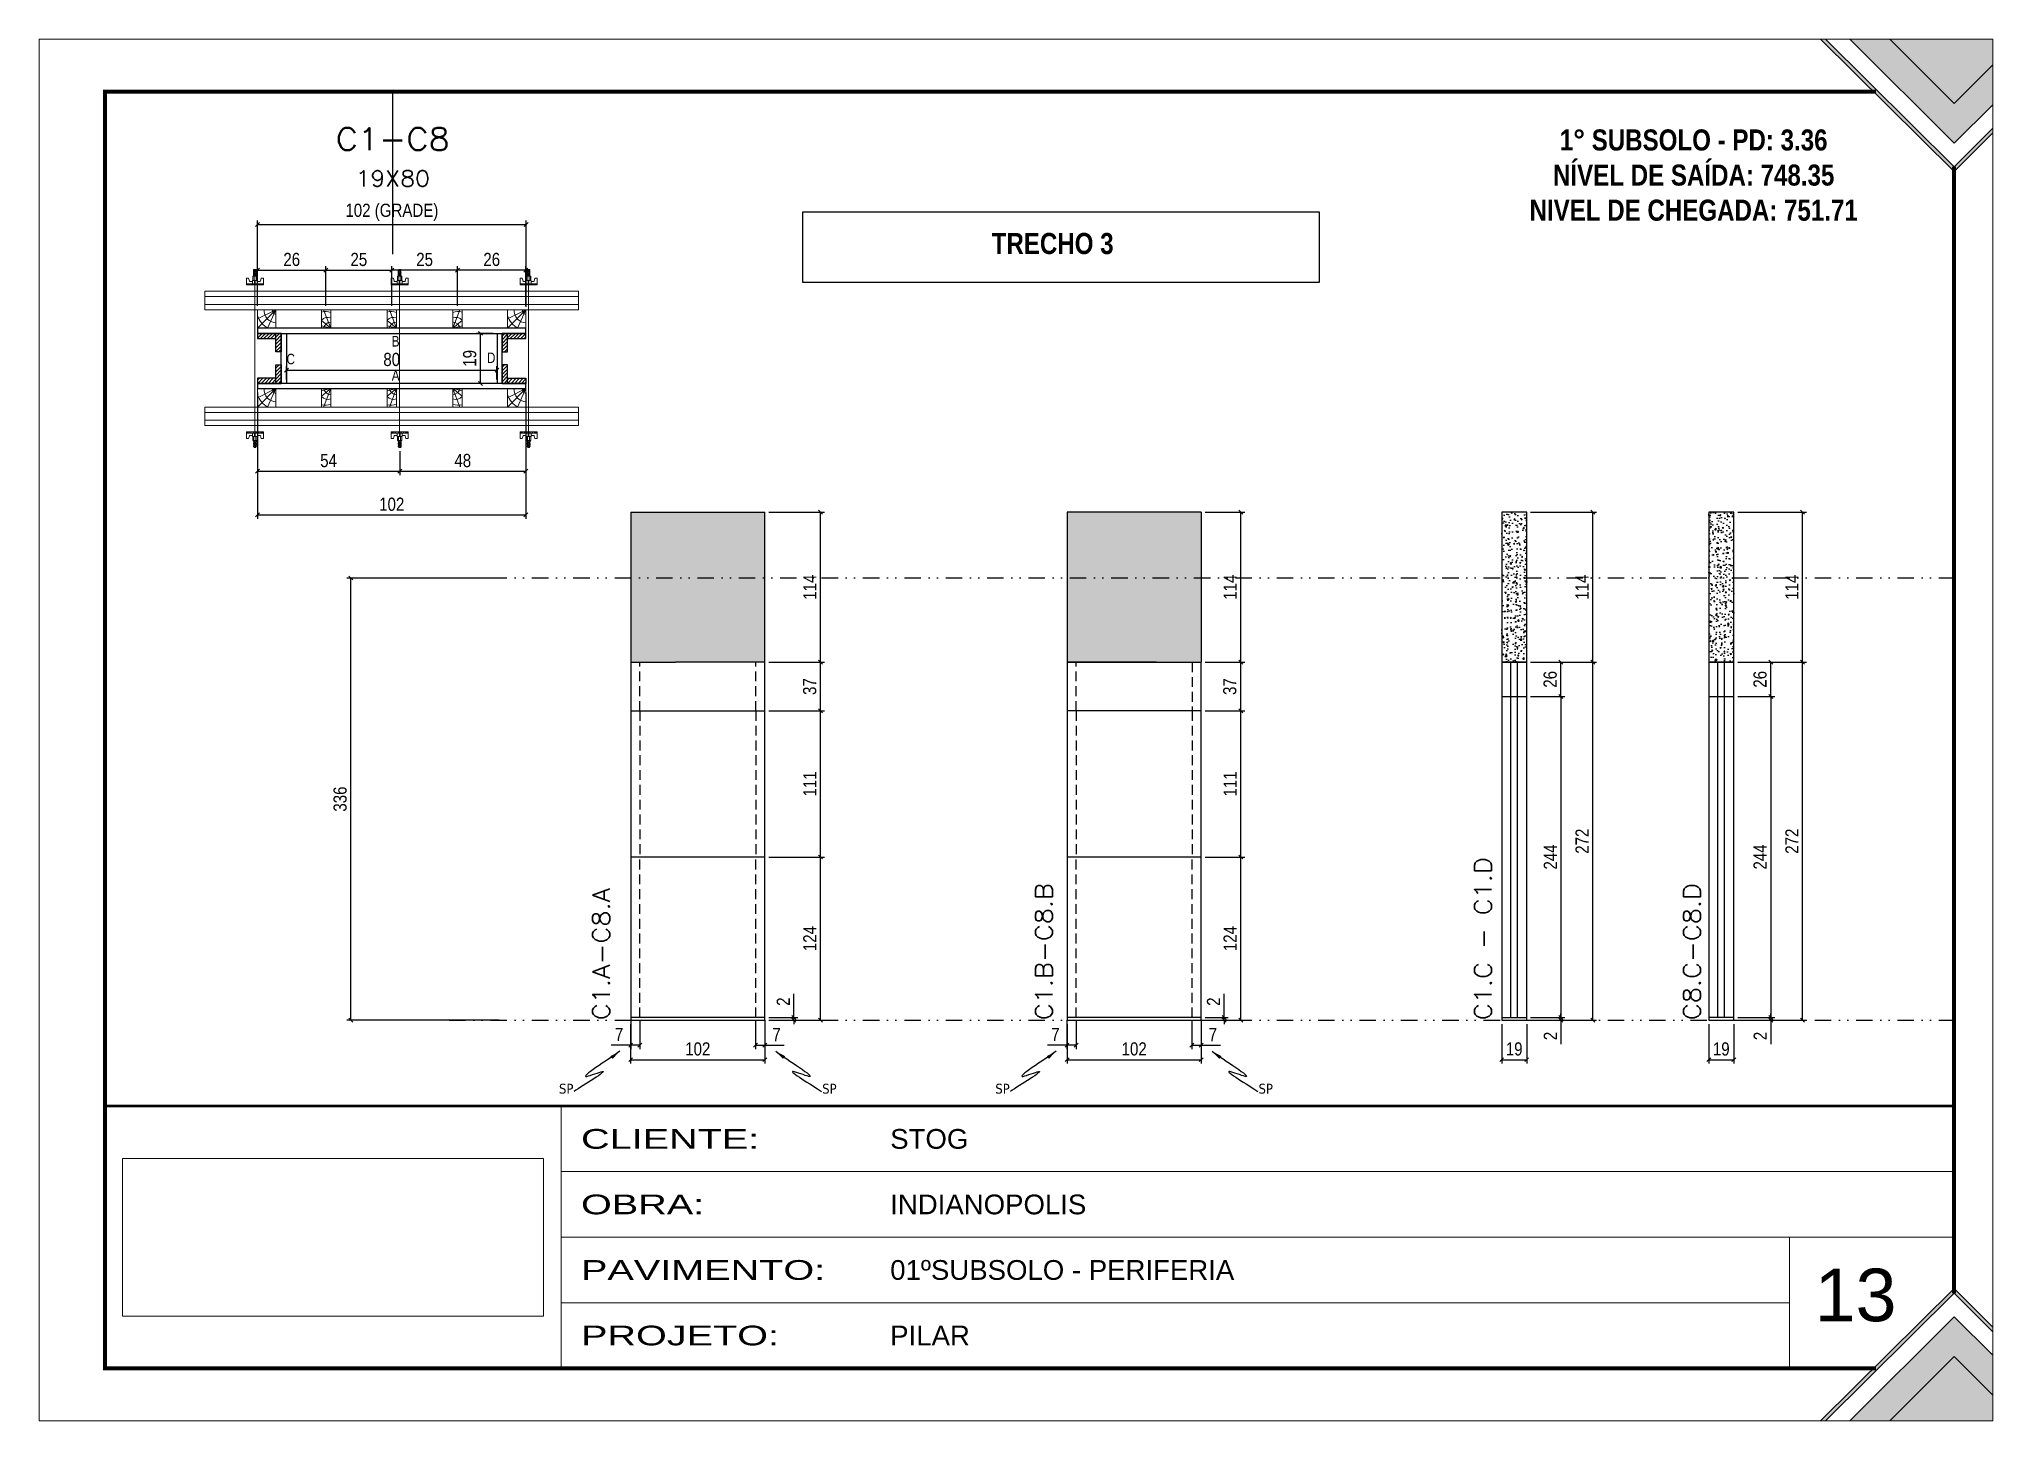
# Model space of a CAD drawing. Extents: x 71 to 6311, y -2991 to 2643.
# Drawn here: x 71 to 1556, y -2991 to -1941 of the extents above; entities that cross this region are included whole.
import ezdxf
from ezdxf.enums import TextEntityAlignment as Align

# ---------------------------------------------------------------- set-up
doc = ezdxf.new("R2010")
doc.units = 0
for name, pattern in [('CONTINUO', [0]), ('DIVIDE2', [0.625, 0.25, -0.125, 0, -0.125, 0, -0.125]), ('HIDDEN', [0.375, 0.25, -0.125])]:
    doc.linetypes.add(name, pattern=pattern)
for name, color, linetype in [('00 - FELIPE', 2, 'Continuous'), ('COTA', 241, 'Continuous'), ('NOMENCLATURA', 7, 'Continuous'), ('Nível', 160, 'Continuous'), ('Painéis', 200, 'Continuous'), ('PONTALETE', 7, 'Continuous'), ('SARR_2.2x7', 40, 'Continuous'), ('SARRAFO', 251, 'Continuous'), ('TEXTO', 3, 'Continuous'), ('Texto de Titulo', 7, 'Continuous'), ('Texto Qtd Sarr', 242, 'Continuous')]:
    doc.layers.add(name, color=color, linetype=linetype)
for name, color, linetype, lineweight in [('Folhas', 255, 'Continuous', 9), ('Hachura', 251, 'Continuous', 9), ('Madeira', 126, 'Continuous', 18), ('Perfil Metálico', 224, 'Continuous', 18), ('Texto Seção', 7, 'Continuous', 15)]:
    doc.layers.add(name, color=color, linetype=linetype, lineweight=lineweight)
doc.styles.add('ARIAL', font='arial.ttf')
doc.styles.add('COTA TECNICA', font='techl___.ttf', dxfattribs={"height": 10})
doc.styles.add('COTA TECNICA 2X', font='techl___.ttf', dxfattribs={"height": 10})
doc.styles.add('REGUA-120', font='ROMANS.shx', dxfattribs={"height": 15})
doc.styles.add('ROMANC', font='techb___.ttf', dxfattribs={"height": 2.5})
doc.styles.add('ROMANS', font='romans.shx', dxfattribs={"oblique": 19})
doc.styles.get("Standard").update_dxf_attribs({"font": 'arial.ttf'})
doc.styles.add('Tecnologia', font='')
doc.styles.get('Tecnologia').set_extended_font_data('Forgotten Futurist')
doc.dimstyles.new('PAINEL', dxfattribs={"dimtxt": 10, "dimasz": 3, "dimexe": 3, "dimexo": 3, "dimgap": 3, "dimtad": 1, "dimdec": 1, "dimzin": 12, "dimdsep": 46, "dimtxsty": 'COTA TECNICA', "dimblk1": 'OBLIQUE', "dimblk2": 'OBLIQUE', "dimsah": 1, "dimcen": 0.9, "dimclrd": 4, "dimclre": 4, "dimclrt": 240, "dimadec": 1, "dimazin": 3, "dimtfac": 1, "dimtdec": 1, "dimtmove": 0, "dimatfit": 3, "dimfxl": 1, "dimtolj": 1, "dimtzin": 12, "dimarcsym": 0})
doc.dimstyles.new('PAINEL-NOVA', dxfattribs={"dimtxt": 10, "dimasz": 3, "dimexe": 3, "dimexo": 3, "dimgap": 3, "dimtad": 1, "dimdec": 1, "dimzin": 12, "dimdsep": 46, "dimtxsty": 'COTA TECNICA', "dimblk1": 'OBLIQUE', "dimblk2": 'OBLIQUE', "dimsah": 1, "dimcen": 0.9, "dimclrd": 4, "dimclre": 4, "dimclrt": 240, "dimadec": 1, "dimazin": 3, "dimtfac": 1, "dimtdec": 1, "dimtix": 1, "dimtmove": 0, "dimatfit": 3, "dimfxl": 1, "dimtolj": 1, "dimtzin": 12, "dimarcsym": 0})
doc.dimstyles.new('SECAO PILAR', dxfattribs={"dimtxt": 10, "dimasz": 3, "dimexe": 3, "dimexo": 3, "dimgap": 3, "dimtad": 1, "dimdec": 1, "dimlfac": 0.5, "dimzin": 12, "dimdsep": 46, "dimtxsty": 'COTA TECNICA 2X', "dimblk1": 'OBLIQUE', "dimblk2": 'OBLIQUE', "dimsah": 1, "dimcen": 0.9, "dimclrd": 256, "dimclre": 256, "dimclrt": 256, "dimadec": 1, "dimazin": 3, "dimtfac": 1, "dimtdec": 1, "dimtmove": 0, "dimatfit": 3, "dimfxl": 1, "dimtolj": 1, "dimtzin": 12, "dimarcsym": 0})
doc.dimstyles.get("Standard").update_dxf_attribs({"dimtxt": 0.18, "dimasz": 0.18, "dimexe": 0.18, "dimexo": 0.0625, "dimgap": 0.09, "dimtad": 0, "dimtih": 1, "dimtoh": 1, "dimdec": 4, "dimzin": 0, "dimdsep": 46, "dimtxsty": 'Standard', "dimcen": 0.09, "dimadec": 0, "dimazin": 0, "dimtfac": 1, "dimtdec": 4, "dimtofl": 0, "dimtmove": 0, "dimatfit": 3, "dimfxl": 1, "dimtolj": 1, "dimtzin": 0, "dimarcsym": 0})
picture_1 = doc.add_image_def('image1.jpg', size_in_pixel=(1600, 599))
pattern_1 = [(46, (1924.5117, -2343.1215), (-1.3703423, 1.3233242), [])]
pattern_2 = [(46, (1924.5117, -2355.1215), (-1.3703423, 1.3233242), [])]
pattern_3 = [(46, (1804.5117, -2343.1215), (-1.3703423, 1.3233242), [])]
pattern_4 = [(46, (1804.5117, -2355.1215), (-1.3703423, 1.3233242), [])]

msp = doc.modelspace()

# ---------------------------------------------------------------- texts
at = {"layer": 'Folhas', "style": 'ARIAL'}
msp.add_text('13', height=40, dxfattribs=at).set_placement((1452.102, -2895.755), align=Align.MIDDLE)
at = {"layer": 'NOMENCLATURA', "linetype": 'Continuous', "ltscale": 30, "width": 0.8}
for s, p in [('B', (339.504, -2175.121)), ('C', (259.512, -2188.623)), ('D', (411.839, -2187.686)), ('A', (339.504, -2201.121))]:
    msp.add_text(s, height=8, dxfattribs=at).set_placement(p)
at = {"layer": 'NOMENCLATURA', "color": 2, "char_height": 16, "attachment_point": 2, "style": 'ROMANC'}
for s, insert in [('1° SUBSOLO - PD: 3.36\\PNÍVEL DE SAÍDA: 748.35\\PNIVEL DE CHEGADA: 751.71', (1329.031, -2010.149)), ('TRECHO 3', (841.818, -2088.812))]:
    msp.add_mtext_dynamic_manual_height_columns(s, width=449.07607, gutter_width=1, heights=[0], dxfattribs=dict(at, insert=insert))
at = {"layer": 'Texto Seção', "style": 'REGUA-120', "width": 1.1}
for s, p in [('C1.C - C1.D', (1175.425, -2686.978)), ('C1.A-C8.A', (505.204, -2686.978)), ('C1.B-C8.B', (841.676, -2686.978)), ('C8.C-C8.D', (1334.259, -2686.978))]:
    msp.add_text(s, height=13, rotation=90, dxfattribs=at).set_placement(p)

# ---------------------------------------------------------------- blocks, each defined once
blk = doc.blocks.new('9999999999')
at = {"transparency": 33554687}
h = blk.add_hatch(color=30, dxfattribs=at)
h.dxf.hatch_style = 1
h.paths.add_polyline_path([(1357.7, 1050), (1354, 1050), (1455.5, 949.3), (1485, 978.7), (1485, 982.3), (1455.5, 953)])
at = {"true_color": 0x000000, "transparency": 33554687}
h = blk.add_hatch(color=18, dxfattribs=at)
h.dxf.hatch_style = 1
h.paths.add_polyline_path([(1406.6, 1050), (1376.2, 1050), (1455.5, 970.8), (1485, 1000.1), (1485, 1030.4), (1455.5, 1001.1)])
at = {"true_color": 0xff7f00, "transparency": 33554687}
h = blk.add_hatch(color=30, dxfattribs=at)
h.dxf.hatch_style = 1
h.paths.add_polyline_path([(1485, 1030.4), (1485, 1050), (1406.6, 1050), (1455.5, 1001.1)])
at = {"transparency": 33554687}
h = blk.add_hatch(color=30, dxfattribs=at)
h.dxf.hatch_style = 1
h.paths.add_polyline_path([(1357.7, 0), (1354, 0), (1455.5, 100.7), (1485, 71.3), (1485, 67.7), (1455.5, 97)])
at = {"true_color": 0x000000, "transparency": 33554687}
h = blk.add_hatch(color=18, dxfattribs=at)
h.dxf.hatch_style = 1
h.paths.add_polyline_path([(1406.6, 0), (1376.2, 0), (1455.5, 79.2), (1485, 49.9), (1485, 19.6), (1455.5, 48.9)])
at = {"true_color": 0xff7f00, "transparency": 33554687}
h = blk.add_hatch(color=30, dxfattribs=at)
h.dxf.hatch_style = 1
h.paths.add_polyline_path([(1485, 19.6), (1485, 0), (1406.6, 0), (1455.5, 48.9)])
at = {"color": 30, "linetype": 'CONTINUO'}
for p, q in [((396.9, 40), (396.9, 239.2)), ((396.9, 189.4), (1455.5, 189.4)), ((396.9, 139.6), (1455.5, 139.6)), ((1330.4, 139.6), (1330.4, 40)), ((396.9, 89.8), (1330.4, 89.8))]:
    blk.add_line(p, q, dxfattribs=at)
at = {"color": 30, "transparency": 33554687}
for points in [[(1485, 978.7), (1455.5, 949.3), (1354, 1050)], [(1485, 982.3), (1455.5, 953), (1357.7, 1050)], [(1376.2, 1050), (1455.5, 970.8), (1485, 1000.1)], [(1406.6, 1050), (1455.5, 1001.1), (1485, 1030.4)], [(1485, 71.3), (1455.5, 100.7), (1354, 0)], [(1485, 67.7), (1455.5, 97), (1357.7, 0)], [(1376.2, 0), (1455.5, 79.2), (1485, 49.9)], [(1406.6, 0), (1455.5, 48.9), (1485, 19.6)]]:
    blk.add_lwpolyline(points, dxfattribs=at)
at = {"color": 30, "linetype": 'CONTINUO', "const_width": 2}
blk.add_lwpolyline([(1455.5, 97), (1455.5, 239.2), (50, 239.2), (50, 40), (1396.2, 40)], dxfattribs=at)
at = {"layer": 'Folhas'}
blk.add_lwpolyline([(0, 0), (1485, 0), (1485, 1050), (0, 1050)], close=True, dxfattribs=at)
at = {"layer": 'Folhas', "color": 30, "const_width": 3}
for points in [[(1396.2, 1010), (50, 1010), (50, 40), (1396.2, 40)], [(1455.5, 97), (1455.5, 953)]]:
    blk.add_lwpolyline(points, dxfattribs=at)
at = {"layer": 'TEXTO', "color": 7, "style": 'Tecnologia', "width": 1.5}
for s, p in [('CLIENTE:', (411.9, 214.3)), ('OBRA:', (411.9, 164.5)), ('PAVIMENTO:', (411.9, 114.7)), ('PROJETO:', (411.9, 64.9))]:
    blk.add_text(s, height=15, dxfattribs=at).set_placement(p, align=Align.MIDDLE_LEFT)
at = {"layer": 'TEXTO', "color": 7, "linetype": 'Continuous', "ltscale": 5, "style": 'ARIAL'}
for s, p in [('STOG', (646.9, 214.3)), ('INDIANOPOLIS', (646.9, 164.5)), ('01ºSUBSOLO - PERIFERIA', (646.9, 114.7)), ('PILAR', (646.9, 64.9))]:
    blk.add_text(s, height=15, dxfattribs=at).set_placement(p, align=Align.MIDDLE_LEFT)
image = blk.add_image(picture_1, insert=(63.5, 79.7), size_in_units=(320, 119.8))
image.dxf.flags = 7
blk = doc.blocks.new('_Oblique')
at = {"color": 0, "linetype": 'ByBlock', "lineweight": -2}
blk.add_line((-0.5, -0.5), (0.5, 0.5), dxfattribs=at)
blk = doc.blocks.new('*D462')
at = {"layer": 'COTA', "lineweight": -2, "transparency": 16777216}
for p, q in [((237.5, -2210.1), (237.5, -2306.1)), ((441.5, -2210.1), (441.5, -2306.1)), ((237.5, -2303.1), (441.5, -2303.1))]:
    blk.add_line(p, q, dxfattribs=at)
at = {"layer": 'Defpoints', "color": 0, "transparency": 16777216}
for p in [(237.5, -2207.1), (441.5, -2207.1), (441.5, -2303.1)]:
    blk.add_point(p, dxfattribs=at)
at = {"layer": 'COTA', "lineweight": -2, "transparency": 16777216, "xscale": 3, "yscale": 3, "zscale": 3, "rotation": 180}
blk.add_blockref('_Oblique', (237.5, -2303.1), dxfattribs=at)
at = {"layer": 'COTA', "lineweight": -2, "transparency": 16777216, "xscale": 3, "yscale": 3, "zscale": 3}
blk.add_blockref('_Oblique', (441.5, -2303.1), dxfattribs=at)
at = {"layer": 'COTA', "transparency": 16777216, "insert": (339.5, -2295), "char_height": 10, "attachment_point": 5, "style": 'COTA TECNICA 2X'}
blk.add_mtext('\\A1;102', dxfattribs=at)
blk = doc.blocks.new('*D449')
at = {"layer": 'COTA', "lineweight": -2, "transparency": 16777216}
for p, q in [((259.5, -2200.1), (259.5, -2190.1)), ((259.5, -2193.1), (419.5, -2193.1)), ((419.5, -2200.1), (419.5, -2190.1))]:
    blk.add_line(p, q, dxfattribs=at)
at = {"layer": 'Defpoints', "color": 0, "transparency": 16777216}
for p in [(419.5, -2193.1), (259.5, -2203.1), (419.5, -2203.1)]:
    blk.add_point(p, dxfattribs=at)
at = {"layer": 'COTA', "lineweight": -2, "transparency": 16777216, "xscale": 3, "yscale": 3, "zscale": 3, "rotation": 180}
blk.add_blockref('_Oblique', (259.5, -2193.1), dxfattribs=at)
at = {"layer": 'COTA', "lineweight": -2, "transparency": 16777216, "xscale": 3, "yscale": 3, "zscale": 3}
blk.add_blockref('_Oblique', (419.5, -2193.1), dxfattribs=at)
at = {"layer": 'COTA', "transparency": 16777216, "insert": (339.5, -2185), "char_height": 10, "attachment_point": 5, "style": 'COTA TECNICA 2X'}
blk.add_mtext('\\A1;80', dxfattribs=at)
blk = doc.blocks.new('B1A.E')
at = {"layer": 'Madeira', "linetype": 'ByBlock', "ltscale": 0.05}
for p, q in [((0, 7), (0, 0)), ((0, 7), (0, 0)), ((7, 7), (7, 0)), ((7, 7), (7, 0))]:
    blk.add_line(p, q, dxfattribs=at)
at = {"layer": 'Madeira', "ltscale": 0.05}
for p, q in [((0, 7), (7, 7)), ((7, 7), (0, 0)), ((7, 7), (0, 3.5)), ((7, 7), (3.77, 0)), ((7, 0), (0, 0))]:
    blk.add_line(p, q, dxfattribs=at)
for centre, radius, start, end in [((7.54, 7), 7.87, 196.55279, 242.88446), ((7.08, 6.57), 4.53, 174.48614, 268.95308), ((7.09, 6.61), 1.41, 163.78187, 266.28246)]:
    blk.add_arc(centre, radius, start, end, dxfattribs=at)
blk = doc.blocks.new('B1A.D')
at = {"layer": 'COTA', "linetype": 'ByBlock'}
blk.add_blockref('B1A.E', (-7, 0), dxfattribs=at)
blk = doc.blocks.new('B1B.E')
at = {"layer": 'Madeira', "linetype": 'ByBlock', "ltscale": 0.05}
for p, q in [((0, 0), (0, -7)), ((0, 0), (0, -7)), ((7, 0), (7, -7)), ((7, 0), (7, -7))]:
    blk.add_line(p, q, dxfattribs=at)
at = {"layer": 'Madeira', "ltscale": 0.05}
for p, q in [((0, 0), (7, 0)), ((7, 0), (0, -7)), ((7, 0), (0, -3.5)), ((7, 0), (3.77, -7)), ((7, -7), (0, -7))]:
    blk.add_line(p, q, dxfattribs=at)
for centre, radius, start, end in [((7.08, -0.43), 4.53, 174.48614, 268.95308), ((7.09, -0.39), 1.41, 163.78187, 266.28246), ((7.54, 0), 7.87, 196.55279, 242.88446)]:
    blk.add_arc(centre, radius, start, end, dxfattribs=at)
blk = doc.blocks.new('B1B.D')
at = {"layer": 'Madeira', "linetype": 'ByBlock', "ltscale": 0.05}
for p, q in [((-7, 0), (-7, -7)), ((-7, 0), (-7, -7)), ((0, 0), (0, -7)), ((0, 0), (0, -7))]:
    blk.add_line(p, q, dxfattribs=at)
at = {"layer": 'Madeira', "ltscale": 0.05}
for p, q in [((-7, 0), (0, 0)), ((0, 0), (-7, -7)), ((0, 0), (-7, -3.5)), ((0, -7), (-7, -7)), ((0, 0), (-3.23, -7))]:
    blk.add_line(p, q, dxfattribs=at)
for centre, radius, start, end in [((0.54, 0), 7.87, 196.55279, 242.88446), ((0.08, -0.44), 4.53, 174.48614, 268.95308), ((0.09, -0.39), 1.41, 163.78187, 266.28246)]:
    blk.add_arc(centre, radius, start, end, dxfattribs=at)
blk = doc.blocks.new('*D450')
at = {"layer": 'COTA', "lineweight": -2, "transparency": 16777216}
for p, q in [((237.5, -2139.3), (237.5, -2079.3)), ((237.5, -2082.3), (441.7, -2082.3)), ((441.7, -2144.9), (441.7, -2079.3))]:
    blk.add_line(p, q, dxfattribs=at)
at = {"layer": 'Defpoints', "color": 0, "transparency": 16777216}
for p in [(441.7, -2082.3), (237.5, -2142.3), (441.7, -2147.9)]:
    blk.add_point(p, dxfattribs=at)
at = {"layer": 'COTA', "lineweight": -2, "transparency": 16777216, "xscale": 3, "yscale": 3, "zscale": 3, "rotation": 180}
blk.add_blockref('_Oblique', (237.5, -2082.3), dxfattribs=at)
at = {"layer": 'COTA', "lineweight": -2, "transparency": 16777216, "xscale": 3, "yscale": 3, "zscale": 3}
blk.add_blockref('_Oblique', (441.7, -2082.3), dxfattribs=at)
at = {"layer": 'COTA', "transparency": 16777216, "insert": (339.6, -2073.1), "char_height": 10, "attachment_point": 5, "style": 'COTA TECNICA 2X'}
blk.add_mtext('\\A1;102 (GRADE)', dxfattribs=at)
blk = doc.blocks.new('MEIO PONTALETE')
at = {"layer": 'Madeira'}
for q in [(2.71, 7), (3.5, 2.88), (3.5, 0.87)]:
    blk.add_line((0, 0), q, dxfattribs=at)
blk.add_lwpolyline([(0, 0), (3.5, 0), (3.5, 7), (0, 7)], close=True, dxfattribs=at)
for centre, radius, start, end in [((2.04, 0.06), 6.23, 76.44987, 109.09128), ((1.09, 0.9), 3.19, 40.90626, 109.98471), ((-0.21, -0.78), 3.09, 14.63219, 86.0383)]:
    blk.add_arc(centre, radius, start, end, dxfattribs=at)
blk = doc.blocks.new('BLOCK 2')
at = {"layer": 'PONTALETE', "color": 1, "xscale": -2, "yscale": 2, "zscale": 2}
blk.add_blockref('MEIO PONTALETE', (131231.1, 34114), dxfattribs=at)
blk = doc.blocks.new('A2')
at = {"layer": 'COTA', "linetype": 'ByBlock'}
blk.add_blockref('BLOCK 2', (-131205.2, -34118.6), dxfattribs=at)
blk = doc.blocks.new('B2A')
at = {"layer": 'COTA', "linetype": 'ByBlock', "xscale": 10, "yscale": 10, "zscale": 10}
blk.add_blockref('A2', (-188, 46), dxfattribs=at)
blk = doc.blocks.new('B2A.E')
at = {"layer": 'COTA', "linetype": 'ByBlock', "xscale": 0.05000874370170691, "yscale": 0.05000874370170691, "zscale": 0.05000874370170691}
blk.add_blockref('B2A', (0, 0), dxfattribs=at)
blk = doc.blocks.new('B2B.E')
at = {"layer": 'COTA', "linetype": 'ByBlock'}
blk.add_blockref('B2A.E', (0, -7), dxfattribs=at)
blk = doc.blocks.new('*D451')
at = {"layer": 'COTA', "lineweight": -2, "transparency": 16777216}
for p, q in [((237.5, -2144.1), (237.5, -2114.1)), ((237.5, -2117.1), (289.5, -2117.1)), ((289.5, -2144.1), (289.5, -2114.1))]:
    blk.add_line(p, q, dxfattribs=at)
at = {"layer": 'Defpoints', "color": 0, "transparency": 16777216}
for p in [(289.5, -2117.1), (237.5, -2147.1), (289.5, -2147.1)]:
    blk.add_point(p, dxfattribs=at)
at = {"layer": 'COTA', "lineweight": -2, "transparency": 16777216, "xscale": 3, "yscale": 3, "zscale": 3, "rotation": 180}
blk.add_blockref('_Oblique', (237.5, -2117.1), dxfattribs=at)
at = {"layer": 'COTA', "lineweight": -2, "transparency": 16777216, "xscale": 3, "yscale": 3, "zscale": 3}
blk.add_blockref('_Oblique', (289.5, -2117.1), dxfattribs=at)
at = {"layer": 'COTA', "transparency": 16777216, "insert": (263.5, -2109), "char_height": 10, "attachment_point": 5, "style": 'COTA TECNICA 2X'}
blk.add_mtext('\\A1;26', dxfattribs=at)
blk = doc.blocks.new('C')
at = {"layer": 'Hachura', "color": 0}
for p, q in [((0, 3.22), (0, -3.22)), ((0.45, 3.22), (0, 3.22)), ((0.46, 3.16), (0, 3.16)), ((0.46, 3.05), (0, 3.05)), ((0.46, 2.88), (0, 2.88)), ((0, 2.75), (0, -1.16)), ((0.46, 2.65), (0, 2.65)), ((0.46, 2.23), (0, 2.23)), ((0.46, 1.51), (0, 1.51)), ((0.39, 0.49), (0.17, 0.49)), ((0.45, -3.23), (0.45, 3.22)), ((0.45, 3.22), (2.58, 3.22)), ((1.74, 0.97), (0.45, 0.97)), ((1.45, 0.1), (0.45, 0.1)), ((1.35, 1.94), (1.35, 0.96)), ((2.58, 2.39), (1.47, 2.09)), ((1.74, -0.97), (1.74, 0.97)), ((1.74, 0.97), (1.74, 0.84)), ((1.74, 0.97), (1.74, 0.84)), ((1.74, 0.84), (3.35, 0.84)), ((3.35, 0.45), (1.74, 0.45)), ((2.58, 3.22), (2.58, 2.39)), ((3.32, 0.84), (3.32, -0.84)), ((3.35, 0.84), (3.35, -0.84)), ((3.68, 0.45), (3.35, 0.45)), ((3.84, -0.52), (3.35, 0.45)), ((3.35, 0.06), (3.67, -0.57)), ((3.68, 0.45), (4.16, -0.52)), ((3.72, 0.5), (4.25, -0.57)), ((4.37, -0.55), (3.83, 0.53)), ((4.15, 0.45), (3.93, 0.45)), ((4.42, -0.52), (3.93, 0.45)), ((4.15, 0.45), (4.26, 0.45)), ((4.26, 0.45), (4.74, -0.52)), ((4.3, 0.5), (4.83, -0.57)), ((4.95, -0.55), (4.41, 0.53)), ((4.51, 0.45), (4.84, 0.45)), ((5, -0.52), (4.51, 0.45)), ((4.84, 0.45), (5.32, -0.52)), ((4.88, 0.5), (5.41, -0.57)), ((5.53, -0.55), (4.99, 0.53)), ((5.58, -0.52), (5.09, 0.45)), ((5.42, 0.45), (5.09, 0.45)), ((5.58, -0.52), (5.09, 0.45)), ((5.42, 0.45), (5.74, -0.19)), ((5.46, 0.5), (5.74, -0.07)), ((5.74, 0.19), (5.57, 0.53)), ((5.74, 0.32), (5.68, 0.45)), ((5.68, 0.45), (5.74, 0.45)), ((5.74, 0.45), (5.9, 0.29)), ((5.74, 0.45), (5.74, -0.52)), ((5.9, -0.36), (5.9, 0.29)), ((0.45, 0), (0, 0)), ((0.46, -1.52), (0, -1.52)), ((0.46, -2.23), (0, -2.23)), ((0.46, -2.65), (0, -2.65)), ((0.46, -2.88), (0, -2.88)), ((0.46, -3.05), (0, -3.05)), ((0.46, -3.16), (0, -3.16)), ((0, -3.22), (2.57, -3.22)), ((0.08, -0.48), (0.29, -0.48)), ((0.29, -0.48), (0.4, -0.48)), ((0.45, 0), (0.45, -0.97)), ((0.45, -0.16), (1.45, -0.16)), ((0.45, -0.65), (0.45, -0.32)), ((0.45, -3.23), (0.45, -0.65)), ((0.45, -0.97), (1.74, -0.97)), ((1.35, -1.94), (1.35, -0.97)), ((2.58, -2.39), (1.47, -2.1)), ((3.35, -0.32), (1.74, -0.32)), ((3.35, -0.84), (1.74, -0.84)), ((2.58, -3.23), (2.58, -2.39)), ((3.35, -0.07), (3.58, -0.52)), ((3.35, -0.52), (3.58, -0.52)), ((3.84, -0.52), (4.16, -0.52)), ((4.42, -0.52), (4.74, -0.52)), ((4.63, -0.52), (4.74, -0.52)), ((5, -0.52), (5.32, -0.52)), ((5.58, -0.52), (5.74, -0.52)), ((5.74, -0.52), (5.9, -0.36)), ((5.74, -0.52), (5.74, -0.52))]:
    blk.add_line(p, q, dxfattribs=at)
for centre, radius, start, end in [((1.52, 1.94), 0.161, 104.74356, 180), ((1.44, -0.03), 0.129, 272.69497, 87.30503), ((3.81, 0.39), 0.143, 25.56881, 154.43119), ((4.39, 0.39), 0.143, 25.56881, 154.43119), ((4.97, 0.39), 0.143, 25.56881, 154.43119), ((5.55, 0.39), 0.143, 25.56881, 154.43119), ((0.17, -0.37), 0.174, 221.74404, 317.85924), ((1.52, -1.94), 0.161, 180, 255.25644), ((3.71, -0.4), 0.174, 222.14076, 318.25596), ((4.29, -0.4), 0.174, 222.14076, 318.25596), ((4.87, -0.4), 0.174, 222.14076, 318.25596), ((5.45, -0.4), 0.174, 222.14076, 318.25596), ((5.61, -0.4), 0.174, 317.85924, 318.25596)]:
    blk.add_arc(centre, radius, start, end, dxfattribs=at)
blk = doc.blocks.new('PAR.CIM')
at = {"layer": 'Hachura', "linetype": 'Continuous', "xscale": -1, "rotation": 270}
blk.add_blockref('C', (0, 0), dxfattribs=at)
blk = doc.blocks.new('PAR.BAI')
at = {"layer": 'Hachura', "linetype": 'Continuous', "xscale": -1, "rotation": 90}
blk.add_blockref('C', (0, 0), dxfattribs=at)
blk = doc.blocks.new('*D452')
at = {"layer": 'COTA', "lineweight": -2, "transparency": 16777216}
for p, q in [((237.5, -2238.1), (237.5, -2272.9)), ((345.6, -2254.7), (345.6, -2272.9)), ((237.5, -2269.9), (345.6, -2269.9))]:
    blk.add_line(p, q, dxfattribs=at)
at = {"layer": 'Defpoints', "color": 0, "transparency": 16777216}
for p in [(237.5, -2235.1), (345.6, -2251.7), (345.6, -2269.9)]:
    blk.add_point(p, dxfattribs=at)
at = {"layer": 'COTA', "lineweight": -2, "transparency": 16777216, "xscale": 3, "yscale": 3, "zscale": 3, "rotation": 180}
blk.add_blockref('_Oblique', (237.5, -2269.9), dxfattribs=at)
at = {"layer": 'COTA', "lineweight": -2, "transparency": 16777216, "xscale": 3, "yscale": 3, "zscale": 3}
blk.add_blockref('_Oblique', (345.6, -2269.9), dxfattribs=at)
at = {"layer": 'COTA', "transparency": 16777216, "insert": (291.5, -2261.8), "char_height": 10, "attachment_point": 5, "style": 'COTA TECNICA 2X'}
blk.add_mtext('\\A1;54', dxfattribs=at)
blk = doc.blocks.new('*D453')
at = {"layer": 'COTA', "lineweight": -2, "transparency": 16777216}
for p, q in [((345.6, -2254.7), (345.6, -2272.9)), ((441.5, -2254.7), (441.5, -2272.9)), ((345.6, -2269.9), (441.5, -2269.9))]:
    blk.add_line(p, q, dxfattribs=at)
at = {"layer": 'Defpoints', "color": 0, "transparency": 16777216}
for p in [(345.6, -2251.7), (441.5, -2251.7), (441.5, -2269.9)]:
    blk.add_point(p, dxfattribs=at)
at = {"layer": 'COTA', "lineweight": -2, "transparency": 16777216, "xscale": 3, "yscale": 3, "zscale": 3, "rotation": 180}
blk.add_blockref('_Oblique', (345.6, -2269.9), dxfattribs=at)
at = {"layer": 'COTA', "lineweight": -2, "transparency": 16777216, "xscale": 3, "yscale": 3, "zscale": 3}
blk.add_blockref('_Oblique', (441.5, -2269.9), dxfattribs=at)
at = {"layer": 'COTA', "transparency": 16777216, "insert": (393.5, -2261.8), "char_height": 10, "attachment_point": 5, "style": 'COTA TECNICA 2X'}
blk.add_mtext('\\A1;48', dxfattribs=at)
blk = doc.blocks.new('*D310')
at = {"layer": 'COTA', "color": 4, "linetype": 'Continuous', "lineweight": -2, "ltscale": 30, "transparency": 16777216}
for p, q in [((421.1, -2351), (305.5, -2351)), ((308.5, -2687), (308.5, -2351)), ((421.1, -2687), (305.5, -2687))]:
    blk.add_line(p, q, dxfattribs=at)
at = {"layer": 'Defpoints', "color": 0, "linetype": 'Continuous', "ltscale": 30, "transparency": 16777216}
for p in [(308.5, -2351), (424.1, -2351), (424.1, -2687)]:
    blk.add_point(p, dxfattribs=at)
at = {"layer": 'COTA', "color": 4, "linetype": 'Continuous', "lineweight": -2, "ltscale": 30, "transparency": 16777216, "xscale": 3, "yscale": 3, "zscale": 3}
for p, rotation in [((308.5, -2351), 90), ((308.5, -2687), 270)]:
    blk.add_blockref('_Oblique', p, dxfattribs=dict(at, rotation=rotation))
at = {"layer": 'COTA', "color": 240, "linetype": 'Continuous', "ltscale": 30, "transparency": 16777216, "insert": (300.3, -2519), "char_height": 10, "attachment_point": 5, "rotation": 90, "style": 'COTA TECNICA'}
blk.add_mtext('\\A1;336', dxfattribs=at)
blk = doc.blocks.new('*D311')
at = {"layer": 'COTA', "color": 4, "linetype": 'Continuous', "lineweight": -2, "ltscale": 30, "transparency": 16777216}
for p, q in [((1205.1, -2441), (1231.1, -2441)), ((1228.1, -2441), (1228.1, -2685)), ((1205.1, -2685), (1231.1, -2685))]:
    blk.add_line(p, q, dxfattribs=at)
at = {"layer": 'Defpoints', "color": 0, "linetype": 'Continuous', "ltscale": 30, "transparency": 16777216}
for p in [(1202.1, -2441), (1202.1, -2685), (1228.1, -2685)]:
    blk.add_point(p, dxfattribs=at)
at = {"layer": 'COTA', "color": 4, "linetype": 'Continuous', "lineweight": -2, "ltscale": 30, "transparency": 16777216, "xscale": 3, "yscale": 3, "zscale": 3}
for p, rotation in [((1228.1, -2441), 90), ((1228.1, -2685), 270)]:
    blk.add_blockref('_Oblique', p, dxfattribs=dict(at, rotation=rotation))
at = {"layer": 'COTA', "color": 240, "linetype": 'Continuous', "ltscale": 30, "transparency": 16777216, "insert": (1220.1, -2563), "char_height": 10, "attachment_point": 5, "rotation": 90, "style": 'COTA TECNICA'}
blk.add_mtext('\\A1;244', dxfattribs=at)
blk = doc.blocks.new('*D312')
at = {"layer": 'COTA', "color": 4, "linetype": 'Continuous', "lineweight": -2, "ltscale": 30, "transparency": 16777216}
for p, q in [((1205.1, -2415), (1231.1, -2415)), ((1228.1, -2441), (1228.1, -2415)), ((1205.1, -2441), (1231.1, -2441))]:
    blk.add_line(p, q, dxfattribs=at)
at = {"layer": 'Defpoints', "color": 0, "linetype": 'Continuous', "ltscale": 30, "transparency": 16777216}
for p in [(1202.1, -2415), (1228.1, -2415), (1202.1, -2441)]:
    blk.add_point(p, dxfattribs=at)
at = {"layer": 'COTA', "color": 4, "linetype": 'Continuous', "lineweight": -2, "ltscale": 30, "transparency": 16777216, "xscale": 3, "yscale": 3, "zscale": 3}
for p, rotation in [((1228.1, -2415), 90), ((1228.1, -2441), 270)]:
    blk.add_blockref('_Oblique', p, dxfattribs=dict(at, rotation=rotation))
at = {"layer": 'COTA', "color": 240, "linetype": 'Continuous', "ltscale": 30, "transparency": 16777216, "insert": (1220, -2428), "char_height": 10, "attachment_point": 5, "rotation": 90, "style": 'COTA TECNICA'}
blk.add_mtext('\\A1;26', dxfattribs=at)
blk = doc.blocks.new('*D313')
at = {"layer": 'COTA', "color": 4, "linetype": 'Continuous', "lineweight": -2, "ltscale": 30, "transparency": 16777216}
for p, q in [((1362.5, -2441), (1390.6, -2441)), ((1387.6, -2441), (1387.6, -2685)), ((1362.5, -2685), (1390.6, -2685))]:
    blk.add_line(p, q, dxfattribs=at)
at = {"layer": 'Defpoints', "color": 0, "linetype": 'Continuous', "ltscale": 30, "transparency": 16777216}
for p in [(1359.5, -2441), (1359.5, -2685), (1387.6, -2685)]:
    blk.add_point(p, dxfattribs=at)
at = {"layer": 'COTA', "color": 4, "linetype": 'Continuous', "lineweight": -2, "ltscale": 30, "transparency": 16777216, "xscale": 3, "yscale": 3, "zscale": 3}
for p, rotation in [((1387.6, -2441), 90), ((1387.6, -2685), 270)]:
    blk.add_blockref('_Oblique', p, dxfattribs=dict(at, rotation=rotation))
at = {"layer": 'COTA', "color": 240, "linetype": 'Continuous', "ltscale": 30, "transparency": 16777216, "insert": (1379.5, -2563), "char_height": 10, "attachment_point": 5, "rotation": 90, "style": 'COTA TECNICA'}
blk.add_mtext('\\A1;244', dxfattribs=at)
blk = doc.blocks.new('*D314')
at = {"layer": 'COTA', "color": 4, "linetype": 'Continuous', "lineweight": -2, "ltscale": 30, "transparency": 16777216}
for p, q in [((1362.5, -2415), (1390.6, -2415)), ((1387.6, -2441), (1387.6, -2415)), ((1362.5, -2441), (1390.6, -2441))]:
    blk.add_line(p, q, dxfattribs=at)
at = {"layer": 'Defpoints', "color": 0, "linetype": 'Continuous', "ltscale": 30, "transparency": 16777216}
for p in [(1359.5, -2415), (1387.6, -2415), (1359.5, -2441)]:
    blk.add_point(p, dxfattribs=at)
at = {"layer": 'COTA', "color": 4, "linetype": 'Continuous', "lineweight": -2, "ltscale": 30, "transparency": 16777216, "xscale": 3, "yscale": 3, "zscale": 3}
for p, rotation in [((1387.6, -2415), 90), ((1387.6, -2441), 270)]:
    blk.add_blockref('_Oblique', p, dxfattribs=dict(at, rotation=rotation))
at = {"layer": 'COTA', "color": 240, "linetype": 'Continuous', "ltscale": 30, "transparency": 16777216, "insert": (1379.5, -2428), "char_height": 10, "attachment_point": 5, "rotation": 90, "style": 'COTA TECNICA'}
blk.add_mtext('\\A1;26', dxfattribs=at)
blk = doc.blocks.new('*D315')
at = {"layer": 'COTA', "color": 4, "linetype": 'Continuous', "lineweight": -2, "ltscale": 30, "transparency": 16777216}
for p, q in [((645.1, -2685), (645.1, -2666.9)), ((626.1, -2685), (648.1, -2685)), ((626.1, -2687), (648.1, -2687)), ((645.1, -2687), (645.1, -2685)), ((645.1, -2687), (645.1, -2690))]:
    blk.add_line(p, q, dxfattribs=at)
at = {"layer": 'Defpoints', "color": 0, "linetype": 'Continuous', "ltscale": 30, "transparency": 16777216}
for p in [(623.1, -2685), (623.1, -2687), (645.1, -2685)]:
    blk.add_point(p, dxfattribs=at)
at = {"layer": 'COTA', "color": 4, "linetype": 'Continuous', "lineweight": -2, "ltscale": 30, "transparency": 16777216, "xscale": 3, "yscale": 3, "zscale": 3}
for p, rotation in [((645.1, -2685), 270), ((645.1, -2687), 90)]:
    blk.add_blockref('_Oblique', p, dxfattribs=dict(at, rotation=rotation))
at = {"layer": 'COTA', "color": 240, "linetype": 'Continuous', "ltscale": 30, "transparency": 16777216, "insert": (637.1, -2672.9), "char_height": 10, "attachment_point": 5, "rotation": 90, "style": 'COTA TECNICA'}
blk.add_mtext('\\A1;2', dxfattribs=at)
blk = doc.blocks.new('*D316')
at = {"layer": 'COTA', "color": 4, "linetype": 'Continuous', "lineweight": -2, "ltscale": 30, "transparency": 16777216}
for p, q in [((626.1, -2452), (668.4, -2452)), ((665.4, -2563), (665.4, -2452)), ((626.1, -2563), (668.4, -2563))]:
    blk.add_line(p, q, dxfattribs=at)
at = {"layer": 'Defpoints', "color": 0, "linetype": 'Continuous', "ltscale": 30, "transparency": 16777216}
for p in [(623.1, -2452), (665.4, -2452), (623.1, -2563)]:
    blk.add_point(p, dxfattribs=at)
at = {"layer": 'COTA', "color": 4, "linetype": 'Continuous', "lineweight": -2, "ltscale": 30, "transparency": 16777216, "xscale": 3, "yscale": 3, "zscale": 3}
for p, rotation in [((665.4, -2452), 90), ((665.4, -2563), 270)]:
    blk.add_blockref('_Oblique', p, dxfattribs=dict(at, rotation=rotation))
at = {"layer": 'COTA', "color": 240, "linetype": 'Continuous', "ltscale": 30, "transparency": 16777216, "insert": (657.3, -2507.5), "char_height": 10, "attachment_point": 5, "rotation": 90, "style": 'COTA TECNICA'}
blk.add_mtext('\\A1;111', dxfattribs=at)
blk = doc.blocks.new('*D317')
at = {"layer": 'COTA', "color": 4, "linetype": 'Continuous', "lineweight": -2, "ltscale": 30, "transparency": 16777216}
for p, q in [((626.1, -2415), (668.4, -2415)), ((665.4, -2452), (665.4, -2415)), ((626.1, -2452), (668.4, -2452))]:
    blk.add_line(p, q, dxfattribs=at)
at = {"layer": 'Defpoints', "color": 0, "linetype": 'Continuous', "ltscale": 30, "transparency": 16777216}
for p in [(623.1, -2415), (665.4, -2415), (623.1, -2452)]:
    blk.add_point(p, dxfattribs=at)
at = {"layer": 'COTA', "color": 4, "linetype": 'Continuous', "lineweight": -2, "ltscale": 30, "transparency": 16777216, "xscale": 3, "yscale": 3, "zscale": 3}
for p, rotation in [((665.4, -2415), 90), ((665.4, -2452), 270)]:
    blk.add_blockref('_Oblique', p, dxfattribs=dict(at, rotation=rotation))
at = {"layer": 'COTA', "color": 240, "linetype": 'Continuous', "ltscale": 30, "transparency": 16777216, "insert": (657.2, -2433.5), "char_height": 10, "attachment_point": 5, "rotation": 90, "style": 'COTA TECNICA'}
blk.add_mtext('\\A1;37', dxfattribs=at)
blk = doc.blocks.new('*D318')
at = {"layer": 'COTA', "color": 4, "linetype": 'Continuous', "lineweight": -2, "ltscale": 30, "transparency": 16777216}
for p, q in [((626.1, -2301), (668.4, -2301)), ((665.4, -2415), (665.4, -2301)), ((626.1, -2415), (668.4, -2415))]:
    blk.add_line(p, q, dxfattribs=at)
at = {"layer": 'Defpoints', "color": 0, "linetype": 'Continuous', "ltscale": 30, "transparency": 16777216}
for p in [(623.1, -2301), (665.4, -2301), (623.1, -2415)]:
    blk.add_point(p, dxfattribs=at)
at = {"layer": 'COTA', "color": 4, "linetype": 'Continuous', "lineweight": -2, "ltscale": 30, "transparency": 16777216, "xscale": 3, "yscale": 3, "zscale": 3}
for p, rotation in [((665.4, -2301), 90), ((665.4, -2415), 270)]:
    blk.add_blockref('_Oblique', p, dxfattribs=dict(at, rotation=rotation))
at = {"layer": 'COTA', "color": 240, "linetype": 'Continuous', "ltscale": 30, "transparency": 16777216, "insert": (657.3, -2358), "char_height": 10, "attachment_point": 5, "rotation": 90, "style": 'COTA TECNICA'}
blk.add_mtext('\\A1;114', dxfattribs=at)
blk = doc.blocks.new('*D319')
at = {"layer": 'COTA', "color": 4, "linetype": 'Continuous', "lineweight": -2, "ltscale": 30, "transparency": 16777216}
for p, q in [((626.1, -2563), (668.4, -2563)), ((665.4, -2687), (665.4, -2563)), ((626.1, -2687), (668.4, -2687))]:
    blk.add_line(p, q, dxfattribs=at)
at = {"layer": 'Defpoints', "color": 0, "linetype": 'Continuous', "ltscale": 30, "transparency": 16777216}
for p in [(623.1, -2563), (665.4, -2563), (623.1, -2687)]:
    blk.add_point(p, dxfattribs=at)
at = {"layer": 'COTA', "color": 4, "linetype": 'Continuous', "lineweight": -2, "ltscale": 30, "transparency": 16777216, "xscale": 3, "yscale": 3, "zscale": 3}
for p, rotation in [((665.4, -2563), 90), ((665.4, -2687), 270)]:
    blk.add_blockref('_Oblique', p, dxfattribs=dict(at, rotation=rotation))
at = {"layer": 'COTA', "color": 240, "linetype": 'Continuous', "ltscale": 30, "transparency": 16777216, "insert": (657.3, -2625), "char_height": 10, "attachment_point": 5, "rotation": 90, "style": 'COTA TECNICA'}
blk.add_mtext('\\A1;124', dxfattribs=at)
blk = doc.blocks.new('*D320')
at = {"layer": 'COTA', "color": 4, "linetype": 'Continuous', "lineweight": -2, "ltscale": 30, "transparency": 16777216}
for p, q in [((521.1, -2690), (521.1, -2720)), ((623.1, -2690), (623.1, -2720)), ((521.1, -2717), (623.1, -2717))]:
    blk.add_line(p, q, dxfattribs=at)
at = {"layer": 'Defpoints', "color": 0, "linetype": 'Continuous', "ltscale": 30, "transparency": 16777216}
for p in [(521.1, -2687), (623.1, -2687), (623.1, -2717)]:
    blk.add_point(p, dxfattribs=at)
at = {"layer": 'COTA', "color": 4, "linetype": 'Continuous', "lineweight": -2, "ltscale": 30, "transparency": 16777216, "xscale": 3, "yscale": 3, "zscale": 3, "rotation": 180}
blk.add_blockref('_Oblique', (521.1, -2717), dxfattribs=at)
at = {"layer": 'COTA', "color": 4, "linetype": 'Continuous', "lineweight": -2, "ltscale": 30, "transparency": 16777216, "xscale": 3, "yscale": 3, "zscale": 3}
blk.add_blockref('_Oblique', (623.1, -2717), dxfattribs=at)
at = {"layer": 'COTA', "color": 240, "linetype": 'Continuous', "ltscale": 30, "transparency": 16777216, "insert": (572.1, -2708.9), "char_height": 10, "attachment_point": 5, "style": 'COTA TECNICA'}
blk.add_mtext('\\A1;102', dxfattribs=at)
blk = doc.blocks.new('*D149')
at = {"layer": 'COTA', "color": 4, "linetype": 'ByBlock', "lineweight": -2, "transparency": 16777216}
for p, q in [((4967.6, 7361.8), (4967.6, 7339.8)), ((4974.6, 7361.8), (4974.6, 7339.8)), ((4967.6, 7342.8), (4952.9, 7342.8)), ((4974.6, 7342.8), (4967.6, 7342.8))]:
    blk.add_line(p, q, dxfattribs=at)
at = {"layer": 'Defpoints', "color": 0, "linetype": 'ByBlock', "transparency": 16777216}
for p in [(4967.6, 7364.8), (4974.6, 7364.8), (4967.6, 7342.8)]:
    blk.add_point(p, dxfattribs=at)
at = {"layer": 'COTA', "color": 4, "linetype": 'ByBlock', "lineweight": -2, "transparency": 16777216, "xscale": 3, "yscale": 3, "zscale": 3, "rotation": 180}
blk.add_blockref('_Oblique', (4967.6, 7342.8), dxfattribs=at)
at = {"layer": 'COTA', "color": 4, "linetype": 'ByBlock', "lineweight": -2, "transparency": 16777216, "xscale": 3, "yscale": 3, "zscale": 3}
blk.add_blockref('_Oblique', (4974.6, 7342.8), dxfattribs=at)
at = {"layer": 'COTA', "color": 240, "linetype": 'ByBlock', "transparency": 16777216, "insert": (4958.8, 7350.9), "char_height": 10, "attachment_point": 5, "style": 'COTA TECNICA'}
blk.add_mtext('\\A1;7', dxfattribs=at)
blk = doc.blocks.new('*D151')
at = {"layer": 'COTA', "color": 4, "linetype": 'ByBlock', "lineweight": -2, "transparency": 16777216}
for p, q in [((131596, 29930.8), (131596, 29908.7)), ((131603, 29930.7), (131603, 29908.7)), ((131596, 29911.7), (131603, 29911.7)), ((131603, 29911.7), (131617.8, 29911.7))]:
    blk.add_line(p, q, dxfattribs=at)
at = {"layer": 'Defpoints', "color": 0, "linetype": 'ByBlock', "transparency": 16777216}
for p in [(131596, 29933.8), (131603, 29933.7), (131603, 29911.7)]:
    blk.add_point(p, dxfattribs=at)
at = {"layer": 'COTA', "color": 4, "linetype": 'ByBlock', "lineweight": -2, "transparency": 16777216, "xscale": 3, "yscale": 3, "zscale": 3, "rotation": 180}
blk.add_blockref('_Oblique', (131596, 29911.7), dxfattribs=at)
at = {"layer": 'COTA', "color": 4, "linetype": 'ByBlock', "lineweight": -2, "transparency": 16777216, "xscale": 3, "yscale": 3, "zscale": 3}
blk.add_blockref('_Oblique', (131603, 29911.7), dxfattribs=at)
at = {"layer": 'COTA', "color": 240, "linetype": 'ByBlock', "transparency": 16777216, "insert": (131611.9, 29919.7), "char_height": 10, "attachment_point": 5, "style": 'COTA TECNICA'}
blk.add_mtext('\\A1;7', dxfattribs=at)
blk = doc.blocks.new('*D321')
at = {"layer": 'COTA', "color": 4, "linetype": 'Continuous', "lineweight": -2, "ltscale": 30, "transparency": 16777216}
for p, q in [((972.1, -2685), (972.1, -2666.9)), ((957.8, -2685), (975.1, -2685)), ((957.8, -2687), (975.1, -2687)), ((972.1, -2687), (972.1, -2685)), ((972.1, -2687), (972.1, -2690))]:
    blk.add_line(p, q, dxfattribs=at)
at = {"layer": 'Defpoints', "color": 0, "linetype": 'Continuous', "ltscale": 30, "transparency": 16777216}
for p in [(954.8, -2685), (954.8, -2687), (972.1, -2685)]:
    blk.add_point(p, dxfattribs=at)
at = {"layer": 'COTA', "color": 4, "linetype": 'Continuous', "lineweight": -2, "ltscale": 30, "transparency": 16777216, "xscale": 3, "yscale": 3, "zscale": 3}
for p, rotation in [((972.1, -2685), 270), ((972.1, -2687), 90)]:
    blk.add_blockref('_Oblique', p, dxfattribs=dict(at, rotation=rotation))
at = {"layer": 'COTA', "color": 240, "linetype": 'Continuous', "ltscale": 30, "transparency": 16777216, "insert": (964.1, -2672.9), "char_height": 10, "attachment_point": 5, "rotation": 90, "style": 'COTA TECNICA'}
blk.add_mtext('\\A1;2', dxfattribs=at)
blk = doc.blocks.new('*D322')
at = {"layer": 'COTA', "color": 4, "linetype": 'Continuous', "lineweight": -2, "ltscale": 30, "transparency": 16777216}
for p, q in [((957.8, -2452), (987.8, -2452)), ((984.8, -2563), (984.8, -2452)), ((957.8, -2563), (987.8, -2563))]:
    blk.add_line(p, q, dxfattribs=at)
at = {"layer": 'Defpoints', "color": 0, "linetype": 'Continuous', "ltscale": 30, "transparency": 16777216}
for p in [(954.8, -2452), (984.8, -2452), (954.8, -2563)]:
    blk.add_point(p, dxfattribs=at)
at = {"layer": 'COTA', "color": 4, "linetype": 'Continuous', "lineweight": -2, "ltscale": 30, "transparency": 16777216, "xscale": 3, "yscale": 3, "zscale": 3}
for p, rotation in [((984.8, -2452), 90), ((984.8, -2563), 270)]:
    blk.add_blockref('_Oblique', p, dxfattribs=dict(at, rotation=rotation))
at = {"layer": 'COTA', "color": 240, "linetype": 'Continuous', "ltscale": 30, "transparency": 16777216, "insert": (976.7, -2507.5), "char_height": 10, "attachment_point": 5, "rotation": 90, "style": 'COTA TECNICA'}
blk.add_mtext('\\A1;111', dxfattribs=at)
blk = doc.blocks.new('*D323')
at = {"layer": 'COTA', "color": 4, "linetype": 'Continuous', "lineweight": -2, "ltscale": 30, "transparency": 16777216}
for p, q in [((957.8, -2301), (987.8, -2301)), ((984.8, -2415), (984.8, -2301)), ((957.8, -2415), (987.8, -2415))]:
    blk.add_line(p, q, dxfattribs=at)
at = {"layer": 'Defpoints', "color": 0, "linetype": 'Continuous', "ltscale": 30, "transparency": 16777216}
for p in [(954.8, -2301), (984.8, -2301), (954.8, -2415)]:
    blk.add_point(p, dxfattribs=at)
at = {"layer": 'COTA', "color": 4, "linetype": 'Continuous', "lineweight": -2, "ltscale": 30, "transparency": 16777216, "xscale": 3, "yscale": 3, "zscale": 3}
for p, rotation in [((984.8, -2301), 90), ((984.8, -2415), 270)]:
    blk.add_blockref('_Oblique', p, dxfattribs=dict(at, rotation=rotation))
at = {"layer": 'COTA', "color": 240, "linetype": 'Continuous', "ltscale": 30, "transparency": 16777216, "insert": (976.7, -2358), "char_height": 10, "attachment_point": 5, "rotation": 90, "style": 'COTA TECNICA'}
blk.add_mtext('\\A1;114', dxfattribs=at)
blk = doc.blocks.new('*D324')
at = {"layer": 'COTA', "color": 4, "linetype": 'Continuous', "lineweight": -2, "ltscale": 30, "transparency": 16777216}
for p, q in [((957.8, -2563), (987.8, -2563)), ((984.8, -2687), (984.8, -2563)), ((957.8, -2687), (987.8, -2687))]:
    blk.add_line(p, q, dxfattribs=at)
at = {"layer": 'Defpoints', "color": 0, "linetype": 'Continuous', "ltscale": 30, "transparency": 16777216}
for p in [(954.8, -2563), (984.8, -2563), (954.8, -2687)]:
    blk.add_point(p, dxfattribs=at)
at = {"layer": 'COTA', "color": 4, "linetype": 'Continuous', "lineweight": -2, "ltscale": 30, "transparency": 16777216, "xscale": 3, "yscale": 3, "zscale": 3}
for p, rotation in [((984.8, -2563), 90), ((984.8, -2687), 270)]:
    blk.add_blockref('_Oblique', p, dxfattribs=dict(at, rotation=rotation))
at = {"layer": 'COTA', "color": 240, "linetype": 'Continuous', "ltscale": 30, "transparency": 16777216, "insert": (976.7, -2625), "char_height": 10, "attachment_point": 5, "rotation": 90, "style": 'COTA TECNICA'}
blk.add_mtext('\\A1;124', dxfattribs=at)
blk = doc.blocks.new('*D325')
at = {"layer": 'COTA', "color": 4, "linetype": 'Continuous', "lineweight": -2, "ltscale": 30, "transparency": 16777216}
for p, q in [((852.8, -2690), (852.8, -2720)), ((954.8, -2690), (954.8, -2720)), ((852.8, -2717), (954.8, -2717))]:
    blk.add_line(p, q, dxfattribs=at)
at = {"layer": 'Defpoints', "color": 0, "linetype": 'Continuous', "ltscale": 30, "transparency": 16777216}
for p in [(852.8, -2687), (954.8, -2687), (954.8, -2717)]:
    blk.add_point(p, dxfattribs=at)
at = {"layer": 'COTA', "color": 4, "linetype": 'Continuous', "lineweight": -2, "ltscale": 30, "transparency": 16777216, "xscale": 3, "yscale": 3, "zscale": 3, "rotation": 180}
blk.add_blockref('_Oblique', (852.8, -2717), dxfattribs=at)
at = {"layer": 'COTA', "color": 4, "linetype": 'Continuous', "lineweight": -2, "ltscale": 30, "transparency": 16777216, "xscale": 3, "yscale": 3, "zscale": 3}
blk.add_blockref('_Oblique', (954.8, -2717), dxfattribs=at)
at = {"layer": 'COTA', "color": 240, "linetype": 'Continuous', "ltscale": 30, "transparency": 16777216, "insert": (903.8, -2708.9), "char_height": 10, "attachment_point": 5, "style": 'COTA TECNICA'}
blk.add_mtext('\\A1;102', dxfattribs=at)
blk = doc.blocks.new('*D326')
at = {"layer": 'COTA', "color": 4, "linetype": 'Continuous', "lineweight": -2, "ltscale": 30, "transparency": 16777216}
for p, q in [((1205.1, -2685), (1231.1, -2685)), ((1205.1, -2687), (1231.1, -2687)), ((1228.1, -2685), (1228.1, -2682)), ((1228.1, -2685), (1228.1, -2687)), ((1228.1, -2687), (1228.1, -2705.1))]:
    blk.add_line(p, q, dxfattribs=at)
at = {"layer": 'Defpoints', "color": 0, "linetype": 'Continuous', "ltscale": 30, "transparency": 16777216}
for p in [(1202.1, -2685), (1202.1, -2687), (1228.1, -2685)]:
    blk.add_point(p, dxfattribs=at)
at = {"layer": 'COTA', "color": 4, "linetype": 'Continuous', "lineweight": -2, "ltscale": 30, "transparency": 16777216, "xscale": 3, "yscale": 3, "zscale": 3}
for p, rotation in [((1228.1, -2685), 270), ((1228.1, -2687), 90)]:
    blk.add_blockref('_Oblique', p, dxfattribs=dict(at, rotation=rotation))
at = {"layer": 'COTA', "color": 240, "linetype": 'Continuous', "ltscale": 30, "transparency": 16777216, "insert": (1220.1, -2699), "char_height": 10, "attachment_point": 5, "rotation": 90, "style": 'COTA TECNICA'}
blk.add_mtext('\\A1;2', dxfattribs=at)
blk = doc.blocks.new('*D327')
at = {"layer": 'COTA', "color": 4, "linetype": 'Continuous', "lineweight": -2, "ltscale": 30, "transparency": 16777216}
for p, q in [((1205.1, -2415), (1255.3, -2415)), ((1252.3, -2687), (1252.3, -2415)), ((1205.1, -2687), (1255.3, -2687))]:
    blk.add_line(p, q, dxfattribs=at)
at = {"layer": 'Defpoints', "color": 0, "linetype": 'Continuous', "ltscale": 30, "transparency": 16777216}
for p in [(1202.1, -2415), (1252.3, -2415), (1202.1, -2687)]:
    blk.add_point(p, dxfattribs=at)
at = {"layer": 'COTA', "color": 4, "linetype": 'Continuous', "lineweight": -2, "ltscale": 30, "transparency": 16777216, "xscale": 3, "yscale": 3, "zscale": 3}
for p, rotation in [((1252.3, -2415), 90), ((1252.3, -2687), 270)]:
    blk.add_blockref('_Oblique', p, dxfattribs=dict(at, rotation=rotation))
at = {"layer": 'COTA', "color": 240, "linetype": 'Continuous', "ltscale": 30, "transparency": 16777216, "insert": (1244.2, -2551), "char_height": 10, "attachment_point": 5, "rotation": 90, "style": 'COTA TECNICA'}
blk.add_mtext('\\A1;272', dxfattribs=at)
blk = doc.blocks.new('*D328')
at = {"layer": 'COTA', "color": 4, "linetype": 'Continuous', "lineweight": -2, "ltscale": 30, "transparency": 16777216}
for p, q in [((1205.1, -2301), (1255.3, -2301)), ((1252.3, -2415), (1252.3, -2301)), ((1205.1, -2415), (1255.3, -2415))]:
    blk.add_line(p, q, dxfattribs=at)
at = {"layer": 'Defpoints', "color": 0, "linetype": 'Continuous', "ltscale": 30, "transparency": 16777216}
for p in [(1202.1, -2301), (1252.3, -2301), (1202.1, -2415)]:
    blk.add_point(p, dxfattribs=at)
at = {"layer": 'COTA', "color": 4, "linetype": 'Continuous', "lineweight": -2, "ltscale": 30, "transparency": 16777216, "xscale": 3, "yscale": 3, "zscale": 3}
for p, rotation in [((1252.3, -2301), 90), ((1252.3, -2415), 270)]:
    blk.add_blockref('_Oblique', p, dxfattribs=dict(at, rotation=rotation))
at = {"layer": 'COTA', "color": 240, "linetype": 'Continuous', "ltscale": 30, "transparency": 16777216, "insert": (1244.2, -2358), "char_height": 10, "attachment_point": 5, "rotation": 90, "style": 'COTA TECNICA'}
blk.add_mtext('\\A1;114', dxfattribs=at)
blk = doc.blocks.new('*D329')
at = {"layer": 'COTA', "color": 4, "linetype": 'Continuous', "lineweight": -2, "ltscale": 30, "transparency": 16777216}
for p, q in [((1183.1, -2690), (1183.1, -2720)), ((1202.1, -2690), (1202.1, -2720)), ((1183.1, -2717), (1202.1, -2717))]:
    blk.add_line(p, q, dxfattribs=at)
at = {"layer": 'Defpoints', "color": 0, "linetype": 'Continuous', "ltscale": 30, "transparency": 16777216}
for p in [(1183.1, -2687), (1202.1, -2687), (1202.1, -2717)]:
    blk.add_point(p, dxfattribs=at)
at = {"layer": 'COTA', "color": 4, "linetype": 'Continuous', "lineweight": -2, "ltscale": 30, "transparency": 16777216, "xscale": 3, "yscale": 3, "zscale": 3, "rotation": 180}
blk.add_blockref('_Oblique', (1183.1, -2717), dxfattribs=at)
at = {"layer": 'COTA', "color": 4, "linetype": 'Continuous', "lineweight": -2, "ltscale": 30, "transparency": 16777216, "xscale": 3, "yscale": 3, "zscale": 3}
blk.add_blockref('_Oblique', (1202.1, -2717), dxfattribs=at)
at = {"layer": 'COTA', "color": 240, "linetype": 'Continuous', "ltscale": 30, "transparency": 16777216, "insert": (1192.6, -2708.9), "char_height": 10, "attachment_point": 5, "style": 'COTA TECNICA'}
blk.add_mtext('\\A1;19', dxfattribs=at)
blk = doc.blocks.new('*D330')
at = {"layer": 'COTA', "color": 4, "linetype": 'Continuous', "lineweight": -2, "ltscale": 30, "transparency": 16777216}
for p, q in [((1362.5, -2685), (1390.6, -2685)), ((1362.5, -2687), (1390.6, -2687)), ((1387.6, -2685), (1387.6, -2682)), ((1387.6, -2685), (1387.6, -2687)), ((1387.6, -2687), (1387.6, -2705.1))]:
    blk.add_line(p, q, dxfattribs=at)
at = {"layer": 'Defpoints', "color": 0, "linetype": 'Continuous', "ltscale": 30, "transparency": 16777216}
for p in [(1359.5, -2685), (1359.5, -2687), (1387.6, -2685)]:
    blk.add_point(p, dxfattribs=at)
at = {"layer": 'COTA', "color": 4, "linetype": 'Continuous', "lineweight": -2, "ltscale": 30, "transparency": 16777216, "xscale": 3, "yscale": 3, "zscale": 3}
for p, rotation in [((1387.6, -2685), 270), ((1387.6, -2687), 90)]:
    blk.add_blockref('_Oblique', p, dxfattribs=dict(at, rotation=rotation))
at = {"layer": 'COTA', "color": 240, "linetype": 'Continuous', "ltscale": 30, "transparency": 16777216, "insert": (1379.6, -2699), "char_height": 10, "attachment_point": 5, "rotation": 90, "style": 'COTA TECNICA'}
blk.add_mtext('\\A1;2', dxfattribs=at)
blk = doc.blocks.new('*D331')
at = {"layer": 'COTA', "color": 4, "linetype": 'Continuous', "lineweight": -2, "ltscale": 30, "transparency": 16777216}
for p, q in [((1362.5, -2415), (1414.7, -2415)), ((1411.7, -2687), (1411.7, -2415)), ((1362.5, -2687), (1414.7, -2687))]:
    blk.add_line(p, q, dxfattribs=at)
at = {"layer": 'Defpoints', "color": 0, "linetype": 'Continuous', "ltscale": 30, "transparency": 16777216}
for p in [(1359.5, -2415), (1411.7, -2415), (1359.5, -2687)]:
    blk.add_point(p, dxfattribs=at)
at = {"layer": 'COTA', "color": 4, "linetype": 'Continuous', "lineweight": -2, "ltscale": 30, "transparency": 16777216, "xscale": 3, "yscale": 3, "zscale": 3}
for p, rotation in [((1411.7, -2415), 90), ((1411.7, -2687), 270)]:
    blk.add_blockref('_Oblique', p, dxfattribs=dict(at, rotation=rotation))
at = {"layer": 'COTA', "color": 240, "linetype": 'Continuous', "ltscale": 30, "transparency": 16777216, "insert": (1403.7, -2551), "char_height": 10, "attachment_point": 5, "rotation": 90, "style": 'COTA TECNICA'}
blk.add_mtext('\\A1;272', dxfattribs=at)
blk = doc.blocks.new('*D332')
at = {"layer": 'COTA', "color": 4, "linetype": 'Continuous', "lineweight": -2, "ltscale": 30, "transparency": 16777216}
for p, q in [((1362.5, -2301), (1414.7, -2301)), ((1411.7, -2415), (1411.7, -2301)), ((1362.5, -2415), (1414.7, -2415))]:
    blk.add_line(p, q, dxfattribs=at)
at = {"layer": 'Defpoints', "color": 0, "linetype": 'Continuous', "ltscale": 30, "transparency": 16777216}
for p in [(1359.5, -2301), (1411.7, -2301), (1359.5, -2415)]:
    blk.add_point(p, dxfattribs=at)
at = {"layer": 'COTA', "color": 4, "linetype": 'Continuous', "lineweight": -2, "ltscale": 30, "transparency": 16777216, "xscale": 3, "yscale": 3, "zscale": 3}
for p, rotation in [((1411.7, -2301), 90), ((1411.7, -2415), 270)]:
    blk.add_blockref('_Oblique', p, dxfattribs=dict(at, rotation=rotation))
at = {"layer": 'COTA', "color": 240, "linetype": 'Continuous', "ltscale": 30, "transparency": 16777216, "insert": (1403.7, -2358), "char_height": 10, "attachment_point": 5, "rotation": 90, "style": 'COTA TECNICA'}
blk.add_mtext('\\A1;114', dxfattribs=at)
blk = doc.blocks.new('*D333')
at = {"layer": 'COTA', "color": 4, "linetype": 'Continuous', "lineweight": -2, "ltscale": 30, "transparency": 16777216}
for p, q in [((1340.5, -2690), (1340.5, -2720)), ((1359.5, -2690), (1359.5, -2720)), ((1340.5, -2717), (1359.5, -2717))]:
    blk.add_line(p, q, dxfattribs=at)
at = {"layer": 'Defpoints', "color": 0, "linetype": 'Continuous', "ltscale": 30, "transparency": 16777216}
for p in [(1340.5, -2687), (1359.5, -2687), (1359.5, -2717)]:
    blk.add_point(p, dxfattribs=at)
at = {"layer": 'COTA', "color": 4, "linetype": 'Continuous', "lineweight": -2, "ltscale": 30, "transparency": 16777216, "xscale": 3, "yscale": 3, "zscale": 3, "rotation": 180}
blk.add_blockref('_Oblique', (1340.5, -2717), dxfattribs=at)
at = {"layer": 'COTA', "color": 4, "linetype": 'Continuous', "lineweight": -2, "ltscale": 30, "transparency": 16777216, "xscale": 3, "yscale": 3, "zscale": 3}
blk.add_blockref('_Oblique', (1359.5, -2717), dxfattribs=at)
at = {"layer": 'COTA', "color": 240, "linetype": 'Continuous', "ltscale": 30, "transparency": 16777216, "insert": (1350, -2708.9), "char_height": 10, "attachment_point": 5, "style": 'COTA TECNICA'}
blk.add_mtext('\\A1;19', dxfattribs=at)
blk = doc.blocks.new('*D454')
at = {"layer": 'COTA', "lineweight": -2, "transparency": 16777216}
for p, q in [((416.5, -2165.1), (403.9, -2165.1)), ((406.9, -2203.1), (406.9, -2165.1)), ((416.5, -2203.1), (403.9, -2203.1))]:
    blk.add_line(p, q, dxfattribs=at)
at = {"layer": 'Defpoints', "color": 0, "transparency": 16777216}
for p in [(406.9, -2165.1), (419.5, -2165.1), (419.5, -2203.1)]:
    blk.add_point(p, dxfattribs=at)
at = {"layer": 'COTA', "lineweight": -2, "transparency": 16777216, "xscale": 3, "yscale": 3, "zscale": 3}
for p, rotation in [((406.9, -2165.1), 90), ((406.9, -2203.1), 270)]:
    blk.add_blockref('_Oblique', p, dxfattribs=dict(at, rotation=rotation))
at = {"layer": 'COTA', "transparency": 16777216, "insert": (398.8, -2184.1), "char_height": 10, "attachment_point": 5, "rotation": 90, "style": 'COTA TECNICA 2X'}
blk.add_mtext('\\A1;19', dxfattribs=at)
blk = doc.blocks.new('titulo1')
at = {"layer": 'Defpoints', "color": 252, "linetype": 'HIDDEN', "ltscale": 2}
blk.add_line((0, 0), (0, 125), dxfattribs=at)
at = {"layer": 'Defpoints', "style": 'ROMANS', "oblique": 15}
blk.add_attdef('FOLHA', text='', height=10, dxfattribs=at).set_placement((0, 15.6), align=Align.MIDDLE_CENTER)
at = {"layer": 'Texto Qtd Sarr', "color": 3, "style": 'ROMANS', "oblique": 15}
for tag, height, p in [('TITULO', 17, (0, 71.4)), ('SEÇÃO', 12, (0, 41.5))]:
    blk.add_attdef(tag, text='', height=height, dxfattribs=at).set_placement(p, align=Align.MIDDLE_CENTER)
blk = doc.blocks.new('*D455')
at = {"layer": 'COTA', "lineweight": -2, "transparency": 16777216}
for p, q in [((389.5, -2144.1), (389.5, -2114.1)), ((441.5, -2117.1), (389.5, -2117.1)), ((441.5, -2144.1), (441.5, -2114.1))]:
    blk.add_line(p, q, dxfattribs=at)
at = {"layer": 'Defpoints', "color": 0, "transparency": 16777216}
for p in [(389.5, -2117.1), (389.5, -2147.1), (441.5, -2147.1)]:
    blk.add_point(p, dxfattribs=at)
at = {"layer": 'COTA', "lineweight": -2, "transparency": 16777216, "xscale": 3, "yscale": 3, "zscale": 3, "rotation": 180}
blk.add_blockref('_Oblique', (389.5, -2117.1), dxfattribs=at)
at = {"layer": 'COTA', "lineweight": -2, "transparency": 16777216, "xscale": 3, "yscale": 3, "zscale": 3}
blk.add_blockref('_Oblique', (441.5, -2117.1), dxfattribs=at)
at = {"layer": 'COTA', "transparency": 16777216, "insert": (415.5, -2109), "char_height": 10, "attachment_point": 5, "style": 'COTA TECNICA 2X'}
blk.add_mtext('\\A1;26', dxfattribs=at)
blk = doc.blocks.new('*D456')
at = {"layer": 'COTA', "lineweight": -2, "transparency": 16777216}
for p, q in [((289.5, -2144.1), (289.5, -2114.1)), ((289.5, -2117.1), (339.5, -2117.1)), ((339.5, -2144.1), (339.5, -2114.1))]:
    blk.add_line(p, q, dxfattribs=at)
at = {"layer": 'Defpoints', "color": 0, "transparency": 16777216}
for p in [(339.5, -2117.1), (289.5, -2147.1), (339.5, -2147.1)]:
    blk.add_point(p, dxfattribs=at)
at = {"layer": 'COTA', "lineweight": -2, "transparency": 16777216, "xscale": 3, "yscale": 3, "zscale": 3, "rotation": 180}
blk.add_blockref('_Oblique', (289.5, -2117.1), dxfattribs=at)
at = {"layer": 'COTA', "lineweight": -2, "transparency": 16777216, "xscale": 3, "yscale": 3, "zscale": 3}
blk.add_blockref('_Oblique', (339.5, -2117.1), dxfattribs=at)
at = {"layer": 'COTA', "transparency": 16777216, "insert": (314.5, -2109), "char_height": 10, "attachment_point": 5, "style": 'COTA TECNICA 2X'}
blk.add_mtext('\\A1;25', dxfattribs=at)
blk = doc.blocks.new('*D457')
at = {"layer": 'COTA', "lineweight": -2, "transparency": 16777216}
for p, q in [((339.5, -2144.1), (339.5, -2114.1)), ((389.5, -2117.1), (339.5, -2117.1)), ((389.5, -2144.1), (389.5, -2114.1))]:
    blk.add_line(p, q, dxfattribs=at)
at = {"layer": 'Defpoints', "color": 0, "transparency": 16777216}
for p in [(339.5, -2117.1), (339.5, -2147.1), (389.5, -2147.1)]:
    blk.add_point(p, dxfattribs=at)
at = {"layer": 'COTA', "lineweight": -2, "transparency": 16777216, "xscale": 3, "yscale": 3, "zscale": 3, "rotation": 180}
blk.add_blockref('_Oblique', (339.5, -2117.1), dxfattribs=at)
at = {"layer": 'COTA', "lineweight": -2, "transparency": 16777216, "xscale": 3, "yscale": 3, "zscale": 3}
blk.add_blockref('_Oblique', (389.5, -2117.1), dxfattribs=at)
at = {"layer": 'COTA', "transparency": 16777216, "insert": (364.5, -2109), "char_height": 10, "attachment_point": 5, "style": 'COTA TECNICA 2X'}
blk.add_mtext('\\A1;25', dxfattribs=at)
blk = doc.blocks.new('*D458')
at = {"layer": '00 - FELIPE', "color": 4, "lineweight": -2, "transparency": 16777216}
for p, q in [((957.8, -2415), (987.8, -2415)), ((984.8, -2452), (984.8, -2415)), ((957.8, -2452), (987.8, -2452))]:
    blk.add_line(p, q, dxfattribs=at)
at = {"layer": 'Defpoints', "color": 0, "transparency": 16777216}
for p in [(954.8, -2415), (984.8, -2415), (954.8, -2452)]:
    blk.add_point(p, dxfattribs=at)
at = {"layer": '00 - FELIPE', "color": 4, "lineweight": -2, "transparency": 16777216, "xscale": 3, "yscale": 3, "zscale": 3}
for p, rotation in [((984.8, -2415), 90), ((984.8, -2452), 270)]:
    blk.add_blockref('_Oblique', p, dxfattribs=dict(at, rotation=rotation))
at = {"layer": '00 - FELIPE', "color": 240, "transparency": 16777216, "insert": (976.5, -2433.5), "char_height": 10, "attachment_point": 5, "rotation": 90, "style": 'COTA TECNICA'}
blk.add_mtext('\\A1;37', dxfattribs=at)
blk = doc.blocks.new('SLIPTEE')
at = {"layer": 'TEXTO', "color": 0, "insert": (-49.02, -55.13), "char_height": 7.5, "attachment_point": 5}
blk.add_mtext('\\fTahoma|b0|i0|c0|p34;\\C4;SP', dxfattribs=at)
at = {"layer": 'COTA', "linetype": 'ByBlock'}
dim = blk.add_linear_dim(base=(0, -22.02), p1=(7, 0), p2=(0, 0), dimstyle='PAINEL-NOVA', override={"dimarcsym": 1}, dxfattribs=at)
dim.commit()
dim.dimension.update_dxf_attribs({"geometry": '*D149', "text_midpoint": (-8.87, -13.94), "insert": (-4967.62, -7364.82)})
at = {"layer": 'COTA', "path_type": 1}
blk.add_leader([(-8.21, -26.55), (-33.31, -45.71), (-21.61, -42.03), (-43.08, -57.3)], dimstyle='Standard', override={"dimasz": 8}, dxfattribs=at)
blk = doc.blocks.new('sliptD')
at = {"layer": 'TEXTO', "color": 0, "insert": (49.02, -55.13), "char_height": 7.5, "attachment_point": 5}
blk.add_mtext('\\fTahoma|b0|i0|c0|p34;\\C4;SP', dxfattribs=at)
at = {"layer": 'COTA', "linetype": 'ByBlock'}
dim = blk.add_linear_dim(base=(0, -22.02), p1=(-7, 0.07), p2=(0, 0), dimstyle='PAINEL-NOVA', override={"dimarcsym": 1}, dxfattribs=at)
dim.commit()
dim.dimension.update_dxf_attribs({"geometry": '*D151', "text_midpoint": (8.87, -13.94), "insert": (-131603.05, -29933.68)})
at = {"layer": 'COTA', "path_type": 1}
blk.add_leader([(8.21, -26.55), (33.31, -45.71), (21.61, -42.03), (43.08, -57.3)], dimstyle='Standard', override={"dimasz": 8}, dxfattribs=at)
blk = doc.blocks.new('SLIPTDD')
at = {"layer": 'COTA', "linetype": 'ByBlock'}
blk.add_blockref('sliptD', (0, 0), dxfattribs=at)

# ---------------------------------------------------------------- dimensions: what is measured, and where the dimension line sits
at = {"layer": '00 - FELIPE'}
dim = msp.add_linear_dim(base=(984.752, -2414.978), p1=(954.752, -2451.978), p2=(954.752, -2414.978), angle=90, dimstyle='PAINEL', dxfattribs=at)
dim.commit()
dim.dimension.update_dxf_attribs({"geometry": '*D458', "text_midpoint": (976.533, -2433.478)})
at = {"layer": 'COTA'}
dim = msp.add_linear_dim(base=(441.695, -2082.321), p1=(237.512, -2142.321), p2=(441.695, -2147.907), text='102 (GRADE)', dimstyle='SECAO PILAR', override={"dimtmove": 1}, dxfattribs=at)
dim.commit()
dim.dimension.update_dxf_attribs({"geometry": '*D450', "text_midpoint": (339.603, -2073.101)})
for base, p1, p2, picture, middle in [((289.513, -2117.121), (237.512, -2147.121), (289.513, -2147.119), '*D451', (263.512, -2109.019)), ((339.512, -2117.121), (289.513, -2147.119), (339.512, -2147.119), '*D456', (314.512, -2109.012)), ((419.512, -2193.121), (259.512, -2203.121), (419.512, -2203.121), '*D449', (339.512, -2184.997)), ((441.512, -2303.106), (237.512, -2207.121), (441.512, -2207.121), '*D462', (339.512, -2295.004)), ((345.58, -2269.921), (237.512, -2235.121), (345.58, -2251.722), '*D452', (291.546, -2261.812)), ((441.512, -2269.921), (345.58, -2251.722), (441.512, -2251.722), '*D453', (393.546, -2261.826))]:
    dim = msp.add_linear_dim(base=base, p1=p1, p2=p2, dimstyle='SECAO PILAR', override={"dimtmove": 1}, dxfattribs=at)
    dim.commit()
    dim.dimension.update_dxf_attribs({"geometry": picture, "text_midpoint": middle})
for base, p1, p2, angle, picture, middle in [((339.514, -2117.121), (389.51, -2147.119), (339.514, -2147.119), 180, '*D457', (364.512, -2109.012)), ((389.51, -2117.121), (441.512, -2147.121), (389.51, -2147.119), 180, '*D455', (415.511, -2109.019)), ((406.886, -2165.121), (419.512, -2203.121), (419.512, -2165.121), 90, '*D454', (398.798, -2184.121))]:
    dim = msp.add_linear_dim(base=base, p1=p1, p2=p2, angle=angle, dimstyle='SECAO PILAR', override={"dimtmove": 1}, dxfattribs=at)
    dim.commit()
    dim.dimension.update_dxf_attribs({"geometry": picture, "text_midpoint": middle})
at = {"layer": 'COTA', "linetype": 'Continuous', "ltscale": 30}
for base, p1, p2, picture, middle in [((665.391, -2300.978), (623.125, -2414.978), (623.125, -2300.978), '*D318', (657.318, -2357.978)), ((984.752, -2300.978), (954.752, -2414.978), (954.752, -2300.978), '*D323', (976.679, -2357.978)), ((1252.312, -2300.978), (1202.13, -2414.978), (1202.13, -2300.978), '*D328', (1244.239, -2357.978)), ((1411.745, -2300.978), (1359.498, -2414.978), (1359.498, -2300.978), '*D332', (1403.672, -2357.978)), ((308.521, -2350.978), (424.058, -2686.978), (424.058, -2350.978), '*D310', (300.302, -2518.978)), ((665.391, -2414.978), (623.125, -2451.978), (623.125, -2414.978), '*D317', (657.172, -2433.478)), ((1228.142, -2414.978), (1202.13, -2440.978), (1202.13, -2414.978), '*D312', (1220.04, -2427.978)), ((1252.312, -2414.978), (1202.13, -2686.978), (1202.13, -2414.978), '*D327', (1244.239, -2550.978)), ((1387.575, -2414.978), (1359.498, -2440.978), (1359.498, -2414.978), '*D314', (1379.473, -2427.978)), ((1411.745, -2414.978), (1359.498, -2686.978), (1359.498, -2414.978), '*D331', (1403.672, -2550.978)), ((1228.142, -2684.978), (1202.13, -2440.978), (1202.13, -2684.978), '*D311', (1220.069, -2562.978)), ((1387.575, -2684.978), (1359.498, -2440.978), (1359.498, -2684.978), '*D313', (1379.502, -2562.978)), ((665.391, -2451.978), (623.125, -2562.978), (623.125, -2451.978), '*D316', (657.332, -2507.478)), ((984.752, -2451.978), (954.752, -2562.978), (954.752, -2451.978), '*D322', (976.694, -2507.478)), ((665.391, -2562.978), (623.125, -2686.978), (623.125, -2562.978), '*D319', (657.318, -2624.978)), ((984.752, -2562.978), (954.752, -2686.978), (954.752, -2562.978), '*D324', (976.679, -2624.978))]:
    dim = msp.add_linear_dim(base=base, p1=p1, p2=p2, angle=90, dimstyle='PAINEL-NOVA', dxfattribs=at)
    dim.commit()
    dim.dimension.update_dxf_attribs({"geometry": picture, "text_midpoint": middle})
for base, p1, p2, picture, middle in [((645.125, -2684.978), (623.125, -2686.978), (623.125, -2684.978), '*D315', (645.125, -2672.923)), ((972.07, -2684.978), (954.752, -2686.978), (954.752, -2684.978), '*D321', (972.07, -2672.923)), ((1228.142, -2684.978), (1202.13, -2686.978), (1202.13, -2684.978), '*D326', (1228.142, -2699.034)), ((1387.575, -2684.978), (1359.498, -2686.978), (1359.498, -2684.978), '*D330', (1387.575, -2699.034))]:
    dim = msp.add_linear_dim(base=base, p1=p1, p2=p2, angle=90, dimstyle='PAINEL-NOVA', dxfattribs=at)
    dim.commit()
    dim.dimension.update_dxf_attribs({"geometry": picture, "text_midpoint": middle, "dimtype": 160})
for base, p1, p2, picture, middle in [((623.125, -2716.978), (521.125, -2686.978), (623.125, -2686.978), '*D320', (572.125, -2708.876)), ((954.752, -2716.978), (852.752, -2686.978), (954.752, -2686.978), '*D325', (903.752, -2708.876)), ((1202.13, -2716.978), (1183.13, -2686.978), (1202.13, -2686.978), '*D329', (1192.63, -2708.891)), ((1359.498, -2716.978), (1340.498, -2686.978), (1359.498, -2686.978), '*D333', (1349.998, -2708.891))]:
    dim = msp.add_linear_dim(base=base, p1=p1, p2=p2, dimstyle='PAINEL-NOVA', dxfattribs=at)
    dim.commit()
    dim.dimension.update_dxf_attribs({"geometry": picture, "text_midpoint": middle})

# ---------------------------------------------------------------- hatches: boundary and pattern name
at = {"layer": 'COTA', "linetype": 'Continuous', "ltscale": 30}
h = msp.add_hatch(dxfattribs=at)
h.set_pattern_fill('AR-CONC', color=256, scale=0.05, angle=1)
h.set_pattern_definition([(51, (-5010.0246, -15928.4774), (9.121755, -0.637855), [0.9525, -10.4775]), (356, (-5010.025, -15928.477), (-1.928623, 9.520633), [0.762, -8.382029]), (101.451445, (-5009.264, -15928.531), (7.193132, 8.882778), [0.8095004, -8.904512]), (47.1842, (-5010.069, -15925.938), (13.588575, -1.865247), [1.42875, -15.71625]), (97.63556, (-5008.937, -15926.093), (11.65249, 12.576586), [1.214251, -13.35678]), (352.18415, (-5010.069, -15925.938), (11.65249, 12.576586), [1.142998, -12.572987]), (22, (-5008.788, -15926.5505), (7.6688037, -4.9801793), [0.9525, -10.4775]), (327, (-5008.788, -15926.551), (2.9289046, 9.2619254), [0.762, -8.382]), (72.451445, (-5008.149, -15926.966), (10.5977083, 4.281746), [0.8095004, -8.904497]), (38.5, (-5010.0246, -15928.4774), (0.0806222, 4.2298032), [0, -8.2804, 0, -8.509, 0, -8.41375]), (8.5, (-5010.0246, -15928.4774), (3.2530547, 5.066574), [0, -4.8514, 0, -8.0899, 0, -3.20675]), (328.5, (-5012.8562, -15928.527), (6.7834962, -0.1680745), [0, -3.175, 0, -9.906, 0, -13.1445]), (318.5, (-5014.126, -15928.549), (7.3831434, 1.4003915), [0, -4.1275, 0, -6.5786, 0, -9.3345])])
h.paths.add_polyline_path([(623.125, -2300.978), (521.125, -2300.978), (521.125, -2414.978), (555.125, -2414.978), (623.125, -2414.978)])
h.paths.add_polyline_path([(954.752, -2300.978), (852.752, -2300.978), (852.752, -2414.978), (920.752, -2414.978), (954.752, -2414.978)])
h = msp.add_hatch(dxfattribs=at)
h.set_pattern_fill('AR-CONC', color=256, scale=0.05, angle=1)
h.set_pattern_definition([(51, (3618.13, -2250.978), (9.121755, -0.637855), [0.9525, -10.4775]), (356, (3618.13, -2250.978), (-1.928623, 9.520633), [0.762, -8.38203]), (101.45144, (3618.89, -2251.0315), (7.193132, 8.882778), [0.8095, -8.904512]), (47.1842, (3618.086, -2248.439), (13.588575, -1.865247), [1.42875, -15.71625]), (97.63556, (3619.218, -2248.594), (11.65249, 12.576586), [1.21425, -13.35678]), (352.18415, (3618.086, -2248.439), (11.65249, 12.576586), [1.143, -12.57299]), (22, (3619.3665, -2249.0515), (7.668804, -4.98018), [0.9525, -10.4775]), (327, (3619.3665, -2249.051), (2.928905, 9.261925), [0.762, -8.382]), (72.45145, (3620.0055, -2249.4665), (10.597708, 4.281746), [0.8095, -8.904497]), (38.5, (3618.13, -2250.9783), (0.080622, 4.229803), [0, -8.2804, 0, -8.509, 0, -8.41375]), (8.5, (3618.13, -2250.9783), (3.253055, 5.066574), [0, -4.8514, 0, -8.0899, 0, -3.20675]), (328.5, (3615.2983, -2251.0278), (6.783496, -0.1680745), [0, -3.175, 0, -9.906, 0, -13.1445]), (318.5, (3614.0284, -2251.05), (7.383143, 1.400391), [0, -4.1275, 0, -6.5786, 0, -9.3345])])
h.paths.add_polyline_path([(1202.13, -2300.978), (1183.13, -2300.978), (1183.13, -2414.978), (1202.13, -2414.978)])
h = msp.add_hatch(dxfattribs=at)
h.set_pattern_fill('AR-CONC', color=256, scale=0.05, angle=1)
h.set_pattern_definition([(51, (3550.498, -2250.978), (9.121755, -0.637855), [0.9525, -10.4775]), (356, (3550.498, -2250.978), (-1.928623, 9.520633), [0.762, -8.38203]), (101.45144, (3551.258, -2251.0315), (7.193132, 8.882778), [0.8095, -8.904512]), (47.1842, (3550.454, -2248.439), (13.588575, -1.86525), [1.42875, -15.71625]), (97.63556, (3551.586, -2248.594), (11.65249, 12.576586), [1.21425, -13.35678]), (352.18415, (3550.454, -2248.439), (11.65249, 12.57659), [1.143, -12.57299]), (22, (3551.7344, -2249.0515), (7.668804, -4.98018), [0.9525, -10.4775]), (327, (3551.734, -2249.051), (2.928905, 9.261925), [0.762, -8.382]), (72.45145, (3552.3735, -2249.4665), (10.59771, 4.281746), [0.8095, -8.904497]), (38.5, (3550.498, -2250.9783), (0.080622, 4.229803), [0, -8.2804, 0, -8.509, 0, -8.41375]), (8.5, (3550.498, -2250.9783), (3.253055, 5.066574), [0, -4.8514, 0, -8.0899, 0, -3.20675]), (328.5, (3547.6662, -2251.0278), (6.783496, -0.1680745), [0, -3.175, 0, -9.906, 0, -13.1445]), (318.5, (3546.3964, -2251.05), (7.383143, 1.400391), [0, -4.1275, 0, -6.5786, 0, -9.3345])])
h.paths.add_polyline_path([(1359.498, -2300.978), (1340.498, -2300.978), (1340.498, -2414.978), (1359.498, -2414.978)])
at = {"layer": 'SARRAFO', "linetype": 'Continuous', "ltscale": 30}
h = msp.add_hatch(dxfattribs=at)
h.set_pattern_fill('ANSI31', color=256, scale=0.6, angle=1)
h.set_pattern_definition(pattern_2)
h.paths.add_polyline_path([(251.512, -2165.121), (237.512, -2165.121), (237.512, -2169.121), (251.512, -2169.121)])
h = msp.add_hatch(dxfattribs=at)
h.set_pattern_fill('ANSI31', color=256, scale=0.6, angle=1)
h.set_pattern_definition(pattern_2)
h.paths.add_polyline_path([(255.512, -2165.121), (251.512, -2165.121), (251.512, -2179.121), (255.512, -2179.121)])
h = msp.add_hatch(dxfattribs=at)
h.set_pattern_fill('ANSI31', color=256, scale=0.6, angle=1)
h.set_pattern_definition(pattern_4)
h.paths.add_polyline_path([(427.512, -2165.121), (423.512, -2165.121), (423.512, -2179.121), (427.512, -2179.121)])
h = msp.add_hatch(dxfattribs=at)
h.set_pattern_fill('ANSI31', color=256, scale=0.6, angle=1)
h.set_pattern_definition(pattern_4)
h.paths.add_polyline_path([(441.512, -2165.121), (427.512, -2165.121), (427.512, -2169.121), (441.512, -2169.121)])
h = msp.add_hatch(dxfattribs=at)
h.set_pattern_fill('ANSI31', color=256, scale=0.6, angle=1)
h.set_pattern_definition(pattern_1)
h.paths.add_polyline_path([(255.512, -2189.121), (251.512, -2189.121), (251.512, -2203.121), (255.512, -2203.121)])
h = msp.add_hatch(dxfattribs=at)
h.set_pattern_fill('ANSI31', color=256, scale=0.6, angle=1)
h.set_pattern_definition(pattern_3)
h.paths.add_polyline_path([(427.512, -2189.121), (423.512, -2189.121), (423.512, -2203.121), (427.512, -2203.121)])
h = msp.add_hatch(dxfattribs=at)
h.set_pattern_fill('ANSI31', color=256, scale=0.6, angle=1)
h.set_pattern_definition(pattern_1)
h.paths.add_polyline_path([(251.512, -2199.121), (237.512, -2199.121), (237.512, -2203.121), (251.512, -2203.121)])
h = msp.add_hatch(dxfattribs=at)
h.set_pattern_fill('ANSI31', color=256, scale=0.6, angle=1)
h.set_pattern_definition(pattern_3)
h.paths.add_polyline_path([(441.512, -2199.121), (427.512, -2199.121), (427.512, -2203.121), (441.512, -2203.121)])

# ---------------------------------------------------------------- linework, layer by layer
at = {"layer": 'COTA', "linetype": 'Continuous', "ltscale": 30}
for p, q in [((521.125, -2300.978), (521.125, -2414.978)), ((521.125, -2300.978), (623.125, -2300.978)), ((954.752, -2300.978), (954.752, -2414.978))]:
    msp.add_line(p, q, dxfattribs=at)
at = {"layer": 'COTA'}
msp.add_lwpolyline([(651.999, -2072.806), (1044.315, -2072.806), (1044.315, -2126.466), (651.999, -2126.466)], close=True, dxfattribs=at)
at = {"layer": 'COTA', "linetype": 'Continuous', "ltscale": 30}
for points in [[(623.125, -2414.978), (623.125, -2414.978), (623.125, -2300.978)], [(954.752, -2300.978), (852.752, -2300.978), (852.752, -2414.978), (920.752, -2414.978)]]:
    msp.add_lwpolyline(points, dxfattribs=at)
for points in [[(1183.13, -2414.978), (1202.13, -2414.978), (1202.13, -2300.978), (1183.13, -2300.978)], [(1340.498, -2414.978), (1359.498, -2414.978), (1359.498, -2300.978), (1340.498, -2300.978)]]:
    msp.add_lwpolyline(points, close=True, dxfattribs=at)
at = {"layer": 'Hachura', "linetype": 'Continuous', "ltscale": 30}
for points in [[(235.512, -2128.321), (235.512, -2239.921)], [(345.512, -2128.321), (345.512, -2239.921)], [(443.512, -2239.921), (443.512, -2128.321)]]:
    msp.add_lwpolyline(points, dxfattribs=at)
at = {"layer": 'Nível', "color": 4, "linetype": 'DIVIDE2', "ltscale": 50}
for p, q in [((383.155, -2350.978), (1526.927, -2350.978)), ((383.155, -2686.978), (1526.927, -2686.978))]:
    msp.add_line(p, q, dxfattribs=at)
at = {"layer": 'Painéis', "linetype": 'Continuous', "ltscale": 30}
for p, q in [((521.125, -2414.978), (521.125, -2686.978)), ((852.752, -2414.978), (852.752, -2686.978)), ((1183.13, -2414.978), (1183.13, -2686.978)), ((1340.498, -2414.978), (1340.498, -2686.978))]:
    msp.add_line(p, q, dxfattribs=at)
for points in [[(237.512, -2165.121), (441.512, -2165.121), (441.512, -2161.121), (237.512, -2161.121)], [(237.512, -2207.121), (441.512, -2207.121), (441.512, -2203.121), (237.512, -2203.121)]]:
    msp.add_lwpolyline(points, close=True, dxfattribs=at)
for points in [[(255.512, -2203.121), (255.512, -2165.121)], [(259.512, -2165.121), (259.512, -2203.121)], [(419.512, -2165.121), (419.512, -2203.121)], [(423.512, -2203.121), (423.512, -2165.121)], [(521.125, -2414.978), (555.125, -2414.978)], [(521.125, -2414.978), (555.125, -2414.978)], [(623.125, -2414.978), (555.125, -2414.978)], [(623.125, -2686.978), (623.125, -2414.978)], [(920.752, -2414.978), (852.752, -2414.978)], [(920.752, -2414.978), (954.752, -2414.978)], [(920.752, -2414.978), (954.752, -2414.978)], [(954.752, -2686.978), (954.752, -2414.978)], [(1202.13, -2414.978), (1183.13, -2414.978)], [(1202.13, -2686.978), (1202.13, -2414.978)], [(1359.498, -2414.978), (1340.498, -2414.978)], [(1359.498, -2686.978), (1359.498, -2414.978)], [(1183.13, -2440.978), (1202.13, -2440.978)], [(1340.498, -2440.978), (1359.498, -2440.978)], [(521.125, -2451.978), (623.125, -2451.978)], [(954.752, -2451.978), (852.752, -2451.978)], [(521.125, -2562.978), (623.125, -2562.978)], [(852.752, -2562.978), (954.752, -2562.978)], [(623.125, -2684.978), (521.125, -2684.978)], [(521.125, -2686.978), (623.125, -2686.978)], [(954.752, -2684.978), (852.752, -2684.978)], [(852.752, -2686.978), (954.752, -2686.978)], [(1183.13, -2684.978), (1202.13, -2684.978)], [(1183.13, -2686.978), (1202.13, -2686.978)], [(1359.498, -2684.978), (1340.498, -2684.978)], [(1340.498, -2686.978), (1359.498, -2686.978)]]:
    msp.add_lwpolyline(points, dxfattribs=at)
at = {"layer": 'Perfil Metálico', "linetype": 'Continuous', "ltscale": 30}
for points in [[(197.512, -2147.119), (481.512, -2147.119), (481.512, -2133.119), (197.512, -2133.119)], [(197.512, -2221.121), (481.512, -2221.121), (481.512, -2235.121), (197.512, -2235.121)]]:
    msp.add_lwpolyline(points, close=True, dxfattribs=at)
for points in [[(481.512, -2137.119), (197.512, -2137.119)], [(197.512, -2143.119), (481.512, -2143.119)], [(197.512, -2225.121), (481.512, -2225.121)], [(481.512, -2231.121), (197.512, -2231.121)]]:
    msp.add_lwpolyline(points, dxfattribs=at)
at = {"layer": 'SARR_2.2x7', "linetype": 'HIDDEN', "ltscale": 30}
for p, q in [((528.125, -2451.978), (528.125, -2414.978)), ((616.125, -2451.978), (616.125, -2414.978)), ((859.752, -2451.978), (859.752, -2414.978)), ((947.752, -2414.978), (947.752, -2451.978)), ((528.125, -2451.978), (528.125, -2562.978)), ((616.125, -2451.978), (616.125, -2562.978)), ((859.752, -2451.978), (859.752, -2562.978)), ((947.752, -2451.978), (947.752, -2562.978)), ((528.125, -2684.978), (528.125, -2562.978)), ((616.125, -2684.978), (616.125, -2562.978)), ((859.752, -2684.978), (859.752, -2562.978)), ((947.752, -2684.978), (947.752, -2562.978))]:
    msp.add_line(p, q, dxfattribs=at)
at = {"layer": 'SARR_2.2x7', "linetype": 'Continuous', "ltscale": 30}
for p, q in [((1190.13, -2684.978), (1190.13, -2414.978)), ((1195.13, -2684.978), (1195.13, -2414.978)), ((1347.498, -2684.978), (1347.498, -2414.978)), ((1352.498, -2684.978), (1352.498, -2414.978))]:
    msp.add_line(p, q, dxfattribs=at)
at = {"layer": 'SARRAFO', "linetype": 'Continuous', "ltscale": 30}
msp.add_line((423.512, -2203.121), (441.512, -2203.121), dxfattribs=at)
for points in [[(255.512, -2165.121), (237.512, -2165.121), (237.512, -2169.121), (251.512, -2169.121)], [(255.512, -2165.121), (255.512, -2179.121), (251.512, -2179.121), (251.512, -2165.121)], [(441.512, -2165.121), (423.512, -2165.121), (423.512, -2179.121), (427.512, -2179.121), (427.512, -2165.121)], [(427.512, -2169.121), (441.512, -2169.121), (441.512, -2165.121)], [(251.512, -2203.121), (251.512, -2189.121), (255.512, -2189.121), (255.512, -2203.121)], [(427.512, -2203.121), (427.512, -2189.121), (423.512, -2189.121), (423.512, -2203.121)], [(251.512, -2199.121), (237.512, -2199.121), (237.512, -2203.121), (255.512, -2203.121)], [(427.512, -2199.121), (441.512, -2199.121), (441.512, -2203.121)]]:
    msp.add_lwpolyline(points, dxfattribs=at)

# ---------------------------------------------------------------- block references
at = {"layer": 'COTA', "linetype": 'Continuous', "ltscale": 30}
for name, p in [('SLIPTEE', (521.125, -2683.978)), ('SLIPTDD', (623.125, -2683.978)), ('SLIPTEE', (852.752, -2683.978)), ('SLIPTDD', (954.752, -2683.978))]:
    msp.add_blockref(name, p, dxfattribs=at)
at = {"layer": 'Folhas'}
msp.add_blockref('9999999999', (71.471, -2991.496), dxfattribs=at)
at = {"layer": 'Hachura', "linetype": 'Continuous', "ltscale": 30, "xscale": 2, "yscale": 2, "zscale": 2}
for name, p in [('PAR.CIM', (235.512, -2128.321)), ('PAR.CIM', (345.512, -2128.321)), ('PAR.CIM', (443.512, -2128.321)), ('PAR.BAI', (235.512, -2239.921)), ('PAR.BAI', (345.512, -2239.921)), ('PAR.BAI', (443.512, -2239.921))]:
    msp.add_blockref(name, p, dxfattribs=at)
at = {"layer": 'Madeira', "linetype": 'Continuous', "ltscale": 30, "yscale": 2, "zscale": 2}
for name, p, xscale in [('B1B.E', (237.512, -2147.121), 2), ('B2B.E', (286.012, -2147.121), 2), ('B2B.E', (336.012, -2147.121), 2), ('B2B.E', (393.011, -2147.121), -2), ('B1B.D', (441.512, -2147.119), 2), ('B1A.E', (237.512, -2221.121), 2), ('B1A.D', (441.512, -2221.121), 2)]:
    msp.add_blockref(name, p, dxfattribs=dict(at, xscale=xscale))
at = {"layer": 'Madeira', "linetype": 'Continuous', "ltscale": 30, "yscale": 2, "zscale": 2, "rotation": 180}
for p, xscale in [((286.012, -2221.121), -2), ((336.012, -2221.121), -2), ((393.011, -2221.121), 2)]:
    msp.add_blockref('B2B.E', p, dxfattribs=dict(at, xscale=xscale))
at = {"layer": 'Texto Seção'}
ref = msp.add_blockref('titulo1', (340.26, -2104.943), dxfattribs=at)
ref.add_attrib('TITULO', 'C1-C8', dxfattribs={"layer": 'Texto de Titulo', "color": 7, "height": 17, "style": 'ROMANS', "width": 1.1}).set_placement((340.26, -2017.443), align=Align.MIDDLE_CENTER)
ref.add_attrib('SEÇÃO', '19X80', dxfattribs={"layer": 'Texto de Titulo', "color": 7, "height": 12, "style": 'ROMANS', "width": 1.1}).set_placement((340.26, -2047.443), align=Align.MIDDLE_CENTER)

msp.set_redraw_order([(e.dxf.handle, doc.entitydb.next_handle()) for e in msp.query("TEXT MTEXT ATTDEF DIMENSION ARC_DIMENSION")])  # texts and dimensions are drawn at this point

doc.saveas('drawing.dxf')
